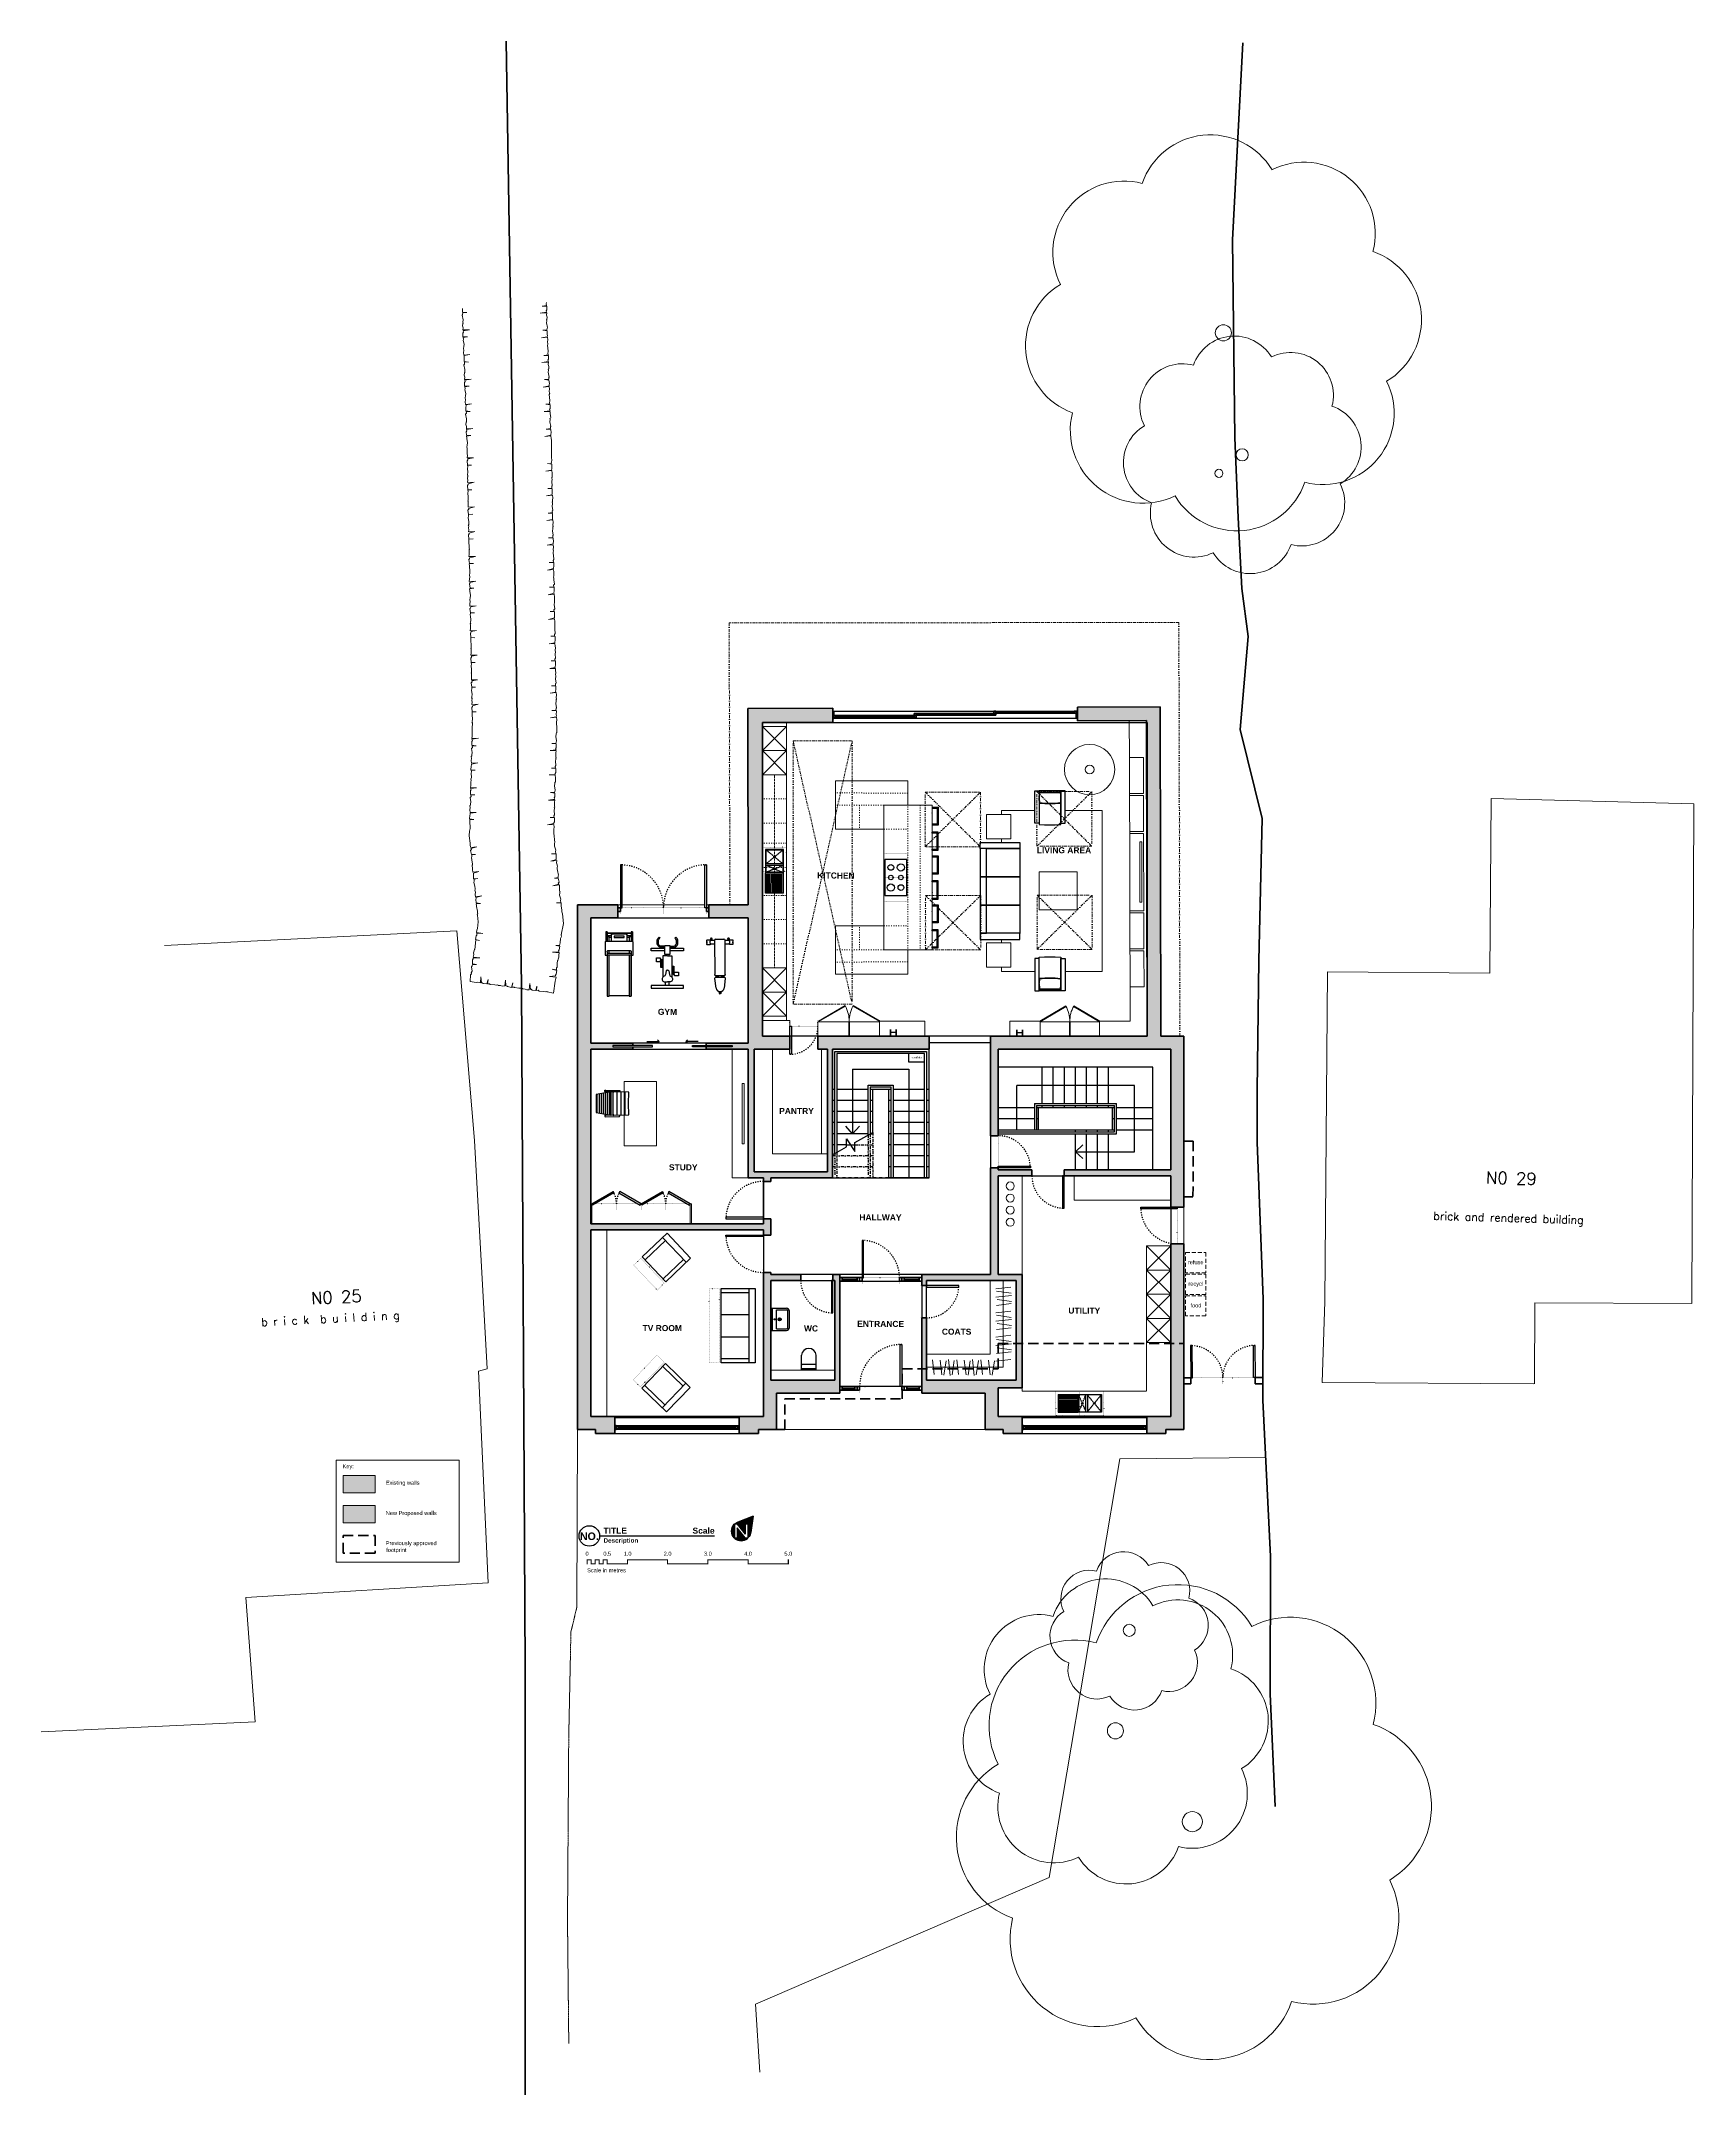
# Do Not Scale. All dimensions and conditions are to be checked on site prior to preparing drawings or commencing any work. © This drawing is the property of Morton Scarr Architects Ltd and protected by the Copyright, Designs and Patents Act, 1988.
# Model space of a CAD drawing. Extents: x -28322 to 12753, y -19674 to 31372.
import ezdxf
from ezdxf.enums import TextEntityAlignment as Align

# ---------------------------------------------------------------- set-up
doc = ezdxf.new("R2010")
doc.units = 0
for name, pattern in [('2270pga00$0$ACAD_ISO03W100', [30, 12, -18]), ('2270pga00$0$ACAD_ISO07W100', [3, 0, -3]), ('2270pga00$0$CENTRE', [2, 1.25, -0.25, 0.25, -0.25]), ('2270pga00$0$DASHDOTX2', [50.8, 25.4, -12.7, 0, -12.7]), ('2270pga00$0$DASHED', [0.75, 0.5, -0.25]), ('2270pga00$0$HIDDEN', [0.375, 0.25, -0.125])]:
    doc.linetypes.add(name, pattern=pattern)
doc.layers.get('0').update_dxf_attribs({"linetype": 'CONTINUOUS'})
doc.layers.get('Defpoints').update_dxf_attribs({"linetype": 'CONTINUOUS', "lineweight": 25})
for name, color, linetype, lineweight in [('2270pga00$0$A010g - Gen Graphics', 1, 'CONTINUOUS', 18), ('2270pga00$0$A010t - Gen Text', 1, 'CONTINUOUS', 18), ('2270pga00$0$A036g - Detail Layer', 6, 'CONTINUOUS', 70), ('2270pga00$0$A037g - Detail Layer', 8, 'CONTINUOUS', 13), ('2270pga00$0$A210g - Ext Walls', 3, 'CONTINUOUS', 50), ('2270pga00$0$A240g - Stairs', 1, 'CONTINUOUS', 25), ('2270pga00$0$A310g - Ext Windows', 2, 'CONTINUOUS', 35), ('2270pga00$0$A315g - Ext Doors', 7, 'CONTINUOUS', 25), ('2270pga00$0$A325g - Int Doors', 1, 'CONTINUOUS', 25), ('2270pga00$0$A470g - Roof Finishes', 1, 'CONTINUOUS', 18), ('2270pga00$0$A700g - Furniture', 1, 'CONTINUOUS', 18), ('2270pga00$0$A730g - Kitc Fittings', 1, 'CONTINUOUS', 18), ('2270pga00$0$A740g - San Fittings', 1, 'CONTINUOUS', 18), ('2270pga00$0$A760g - Storage Fittings', 1, 'CONTINUOUS', 18), ('2270pga00$0$A786g - Works of Art - sculpture-murals', 1, 'CONTINUOUS', 18), ('2270pga00$0$A903g - Contouring - levelling cut & fill', 8, 'CONTINUOUS', 13), ('2270pga00$0$A904g - Landscaping - hard-soft-water', 8, 'CONTINUOUS', 13), ('Walls', 3, 'CONTINUOUS', 50)]:
    doc.layers.add(name, color=color, linetype=linetype, lineweight=lineweight)
for name, color, linetype in [('Room - Cloak Room', 2, 'CONTINUOUS'), ('Room - Entrance Porch', 2, 'CONTINUOUS'), ('Room - Gym', 2, 'CONTINUOUS'), ('Room - Hallway', 2, 'CONTINUOUS'), ('Room - Kitchen', 2, 'CONTINUOUS'), ('Room - Study', 2, 'CONTINUOUS'), ('Room - TV Room', 2, 'CONTINUOUS'), ('Room - Utility', 2, 'CONTINUOUS'), ('Room - WC', 2, 'CONTINUOUS'), ('Steels', 1, 'CONTINUOUS'), ('TR - UFH - Manifolds', 4, 'CONTINUOUS')]:
    doc.layers.add(name, color=color, linetype=linetype)
doc.styles.add('2270pga00$0$00-Arial Bold_MS-2019', font='arialbd.ttf', dxfattribs={"height": 1})
doc.styles.add('2270pga00$0$00-Arial_MS-2019', font='arial.ttf', dxfattribs={"height": 1})
doc.styles.add('2270pga00$0$2019_MS 50-Notes', font='arial.ttf', dxfattribs={"height": 100})
doc.styles.add('2270pga00$0$2019_MS 50-Room Name', font='arialbd.ttf', dxfattribs={"height": 200})
doc.styles.add('2270pga00$0$50-Notes_MS-2019', font='arial.ttf', dxfattribs={"height": 100})
doc.styles.add('2270pga00$0$DFLT', font='simplex.shx')
doc.styles.add('CDMS 00-Arial', font='arial.ttf', dxfattribs={"height": 1})

msp = doc.modelspace()

# ---------------------------------------------------------------- hatches: boundary and pattern name
h = msp.add_hatch(color=256)
h.dxf.hatch_style = 1
h.paths.add_polyline_path([(-10827, -5492), (-10755, -5492, 0.414214), (-11094, -5492), (-11022, -5492), (-10827, -5740)])
h.paths.add_polyline_path([(-11022, -5583), (-11022, -5831), (-11094, -5831, 0.414214), (-10755, -5831), (-10827, -5831)])
h.paths.add_polyline_path([(-10717, -5541, 0.065543), (-10755, -5492), (-10755, -5831, 0.339454)])
h.paths.add_polyline_path([(-11094, -5492, 0.198912), (-11165, -5661, 0.198912), (-11094, -5831)])
h = msp.add_hatch(color=256)
h.dxf.hatch_style = 1
h.paths.add_polyline_path([(-10623, -5288), (-11011, -5437, -0.57735), (-10688, -5699)])
at = {"layer": '2270pga00$0$A010g - Gen Graphics'}
h = msp.add_hatch(color=254, dxfattribs=at)
h.dxf.hatch_style = 1
h.paths.add_polyline_path([(-514, 14826), (-2569, 14818), (-2569, 14479), (-852, 14486), (-833, 6641), (-4728, 6641), (-4728, 6316), (-4538, 6316), (-494, 6316), (-494, 6641)])
h = msp.add_hatch(color=254, dxfattribs=at)
h.dxf.hatch_style = 1
h.paths.add_polyline_path([(-10394, 14435), (-8649, 14441), (-8650, 14795), (-10761, 14787), (-10747, 9904), (-10748, 9579), (-10748, 6466), (-10748, 6316), (-10598, 6316), (-10598, 6316), (-9713, 6316), (-9713, 6641), (-10398, 6641), (-10398, 7137), (-10398, 7137), (-10398, 7137), (-10397, 7737), (-10398, 7737), (-10397, 7737), (-10397, 8337), (-10397, 8337), (-10397, 8337), (-10396, 10137), (-10396, 10137), (-10396, 10737), (-10396, 11337), (-10395, 13137), (-10395, 13137), (-10395, 13137), (-10394, 13737), (-10395, 13737), (-10394, 13737), (-10394, 14337), (-10394, 14337), (-10394, 14337)])
h.paths.add_polyline_path([(-6255, 6641), (-9015, 6641), (-9015, 6316), (-8775, 6316), (-8655, 6316), (-6255, 6316)])
h = msp.add_hatch(color=252, dxfattribs=at)
h.dxf.hatch_style = 1
h.paths.add_polyline_path([(-13985, 9904), (-14988, 9904), (-14988, -3136), (-14540, -3136), (-14540, -3236), (-14063, -3236), (-14063, -2811), (-14663, -2811), (-14663, 1823), (-10373, 1823), (-10373, 1698), (-10183, 1698), (-10183, 2098), (-10373, 2098), (-10373, 1973), (-14663, 1973), (-14663, 6316), (-13617, 6316), (-13617, 6371), (-14110, 6371), (-14110, 6411), (-13617, 6411), (-13617, 6466), (-14663, 6466), (-14663, 9579), (-13985, 9579)])
h.paths.add_polyline_path([(-10747, 9904), (-11725, 9904), (-11725, 9579), (-10748, 9579)], flags=17)
h.paths.add_polyline_path([(-10748, 6466), (-11793, 6466), (-11793, 6411), (-11151, 6411), (-11151, 6371), (-11793, 6371), (-11793, 6316), (-10748, 6316)], flags=17)
h.paths.add_polyline_path([(-4538, 6316), (-4728, 6316), (-4728, 4166), (-4538, 4166)])
h.paths.add_polyline_path([(77, 6641), (-494, 6641), (-494, 6316), (-248, 6316), (-248, 3316), (-2898, 3316), (-2898, 3166), (-248, 3166), (-248, 2388), (-86, 2388), (77, 2388)])
h.paths.add_polyline_path([(-3698, 3316), (-4538, 3316), (-4538, 3366), (-4728, 3366), (-4728, 716), (-6438, 716), (-6438, 441), (-6318, 441), (-6318, 566), (-4088, 566), (-4088, -701), (-3938, -701), (-3938, 716), (-4538, 716), (-4538, 3166), (-3698, 3166)])
h.paths.add_polyline_path([(-3938, -701), (-4088, -701), (-4088, -1001), (-3938, -1001)])
h.paths.add_polyline_path([(-3938, -1001), (-4088, -1001), (-4088, -1911), (-6318, -1911), (-6318, -1624), (-6438, -1624), (-6438, -2236), (-4863, -2236), (-4863, -3136), (-4415, -3136), (-4415, -3236), (-3937, -3236), (-3937, -2811), (-4538, -2811), (-4538, -2101), (-3938, -2101)])
h.paths.add_polyline_path([(-6318, -1274), (-6438, -1274), (-6438, -1624), (-6318, -1624)], flags=17)
h.paths.add_polyline_path([(-6318, -359), (-6438, -359), (-6438, -1274), (-6318, -1274)])
h = msp.add_hatch(color=252, dxfattribs=at)
h.dxf.hatch_style = 1
h.paths.add_polyline_path([(-8655, 6316), (-8775, 6316), (-8775, 3266), (-10598, 3266), (-10598, 6316), (-10748, 6316), (-10748, 3116), (-10373, 3116), (-10373, 3028), (-10183, 3028), (-10183, 3116), (-8655, 3116)])
h.paths.add_polyline_path([(77, 1478), (-248, 1478), (-248, -2811), (-847, -2811), (-847, -3236), (-370, -3236), (-370, -3136), (77, -3136)])
h = msp.add_hatch(color=252, dxfattribs=at)
h.dxf.hatch_style = 1
h.paths.add_polyline_path([(-8473, 716), (-8643, 716), (-8643, 566), (-8593, 566), (-8593, -1911), (-10183, -1911), (-10183, 566), (-9443, 566), (-9443, 716), (-10183, 716), (-10183, 768), (-10373, 768), (-10373, -2152), (-10373, -2811), (-10973, -2811), (-10973, -3236), (-10495, -3236), (-10495, -3136), (-10048, -3136), (-10048, -2236), (-8473, -2236)])
h = msp.add_hatch(color=254, dxfattribs=at)
h.dxf.hatch_style = 1
h.paths.add_polyline_path([(-20813, -4275), (-20023, -4275), (-20023, -4707), (-20813, -4707)])
h = msp.add_hatch(color=252, dxfattribs=at)
h.dxf.hatch_style = 1
h.paths.add_polyline_path([(-20813, -5025), (-20023, -5025), (-20023, -5457), (-20813, -5457)])

# ---------------------------------------------------------------- linework, layer by layer
at = {"color": 8, "linetype": '2270pga00$0$ACAD_ISO07W100', "ltscale": 4}
for p, q in [((-6180, 11884), (-6180, 12334)), ((-6180, 11712), (-6180, 11262)), ((-6180, 10669), (-6180, 11119)), ((-6180, 10497), (-6180, 10047)), ((-6180, 9456), (-6180, 9906)), ((-6180, 9284), (-6180, 8834))]:
    msp.add_line(p, q, dxfattribs=at)
at = {"color": 8}
for p, q in [((-6180, 12334), (-6180, 12309)), ((-6180, 11909), (-6180, 11884)), ((-6180, 11687), (-6180, 11712)), ((-6180, 11262), (-6180, 11287)), ((-6180, 11119), (-6180, 11094)), ((-6180, 10694), (-6180, 10669)), ((-6180, 10472), (-6180, 10497)), ((-6180, 10047), (-6180, 10072)), ((-6180, 9906), (-6180, 9881)), ((-6180, 9481), (-6180, 9456)), ((-6180, 9259), (-6180, 9284)), ((-6180, 8834), (-6180, 8859)), ((-10143, -673), (-10143, -123)), ((-9060, -1626), (-9425, -1626)), ((-13983, -3061), (-11053, -3061)), ((-3857, -3061), (-927, -3061)), ((-13983, -3111), (-11053, -3111)), ((-3857, -3111), (-927, -3111))]:
    msp.add_line(p, q, dxfattribs=at)
at = {"color": 8, "linetype": '2270pga00$0$DASHED', "ltscale": 10}
for p, q in [((-10126, 11123), (-10306, 11267)), ((-10065, 11123), (-9886, 11267)), ((-10306, 10927), (-10126, 11071)), ((-10133, 10812), (-10306, 10887)), ((-10133, 10782), (-10306, 10707)), ((-10065, 11071), (-9886, 10927)), ((-10059, 10812), (-9886, 10887)), ((-10059, 10782), (-9886, 10707)), ((-2462, -2449), (-2538, -2276)), ((-2462, -2524), (-2538, -2696)), ((-2433, -2449), (-2358, -2276)), ((-2433, -2524), (-2358, -2696)), ((-2174, -2456), (-2318, -2276)), ((-2318, -2696), (-2174, -2517)), ((-2122, -2456), (-1978, -2276)), ((-2122, -2517), (-1978, -2696))]:
    msp.add_line(p, q, dxfattribs=at)
for p, q in [((-10316, 10197), (-10316, 10697)), ((-9876, 10197), (-9876, 10697)), ((-9876, 10197), (-10316, 10197)), ((-12767, 1740), (-13382, 1153)), ((-12806, 1564), (-13313, 1081)), ((-12875, 1636), (-12289, 1021)), ((-12180, 1124), (-12767, 1740)), ((-13382, 1153), (-12795, 538)), ((-12864, 610), (-12358, 1093)), ((-12795, 538), (-12180, 1124)), ((-11423, 371), (-10573, 371)), ((-11423, -1479), (-11423, 371)), ((-11423, 271), (-10723, 271)), ((-10723, -1479), (-10723, 371)), ((-10573, 371), (-10573, -1479)), ((-11423, -279), (-10723, -279)), ((-10183, -673), (-10183, -123)), ((-10183, -123), (-9798, -123)), ((-10043, -633), (-10043, -163)), ((-10043, -163), (-9798, -163)), ((-9763, -598), (-9763, -198)), ((-9723, -598), (-9723, -198)), ((-11423, -829), (-10723, -829)), ((-10183, -673), (-9798, -673)), ((-10043, -633), (-9798, -633)), ((-13391, -2110), (-12801, -1498)), ((-12801, -1498), (-12189, -2088)), ((-10723, -1379), (-11423, -1379)), ((-10573, -1479), (-11423, -1479)), ((-9425, -1661), (-9425, -1286)), ((-9060, -1661), (-9060, -1286)), ((-12817, -2524), (-13321, -2038)), ((-12887, -2596), (-12297, -1984)), ((-12871, -1570), (-12366, -2056)), ((-9060, -1661), (-9425, -1661)), ((-12778, -2700), (-13391, -2110)), ((-12189, -2088), (-12778, -2700)), ((-3048, -2266), (-3048, -2706)), ((-3048, -2266), (-2548, -2266)), ((-3048, -2706), (-2548, -2706)), ((-11022, -5492), (-11094, -5492)), ((-11094, -5492), (-11094, -5831)), ((-11022, -5492), (-10827, -5740)), ((-11022, -5583), (-11022, -5831)), ((-10827, -5831), (-11022, -5583)), ((-10623, -5288), (-11011, -5437)), ((-10755, -5492), (-10827, -5492)), ((-10827, -5492), (-10827, -5740)), ((-10755, -5492), (-10755, -5831)), ((-10623, -5288), (-10688, -5699)), ((-11094, -5831), (-11022, -5831)), ((-10827, -5831), (-10755, -5831))]:
    msp.add_line(p, q)
at = {"color": 8, "ltscale": 10}
for p, q in [((-10285, 10221), (-10284, 10667)), ((-10251, 10221), (-10250, 10667)), ((-10217, 10221), (-10216, 10667)), ((-10183, 10221), (-10182, 10667)), ((-10149, 10221), (-10148, 10667)), ((-10149, 10221), (-10148, 10667)), ((-10115, 10221), (-10114, 10667)), ((-10081, 10221), (-10080, 10667)), ((-10047, 10221), (-10046, 10667)), ((-10013, 10221), (-10012, 10667)), ((-9978, 10221), (-9978, 10667)), ((-9944, 10221), (-9944, 10667)), ((-9910, 10221), (-9910, 10667)), ((-3023, -2300), (-2577, -2300)), ((-3023, -2335), (-2577, -2335)), ((-3023, -2369), (-2577, -2369)), ((-3023, -2403), (-2577, -2403)), ((-3023, -2437), (-2577, -2437)), ((-3023, -2471), (-2577, -2471)), ((-3023, -2505), (-2577, -2505)), ((-3023, -2539), (-2577, -2539)), ((-3023, -2539), (-2577, -2539)), ((-3023, -2573), (-2577, -2573)), ((-3023, -2607), (-2577, -2607)), ((-3023, -2641), (-2577, -2641)), ((-3023, -2675), (-2577, -2675))]:
    msp.add_line(p, q, dxfattribs=at)
at = {"linetype": 'Continuous'}
for p, q in [((-14287, 9234), (-14287, 8994)), ((-14287, 9234), (-14257, 9234)), ((-14257, 9234), (-14287, 9234)), ((-14287, 9234), (-14287, 8994)), ((-14257, 9234), (-14257, 8996)), ((-14257, 9199), (-14257, 9234)), ((-14257, 9199), (-13657, 9199)), ((-13657, 9199), (-14257, 9199)), ((-13657, 9234), (-13657, 8996)), ((-13657, 9234), (-13627, 9234)), ((-13627, 9234), (-13657, 9234)), ((-13657, 9234), (-13657, 9199)), ((-13627, 9234), (-13627, 8994)), ((-13627, 8994), (-13627, 9234)), ((-14306, 8976), (-14307, 8971)), ((-14305, 8976), (-14307, 8971)), ((-14307, 8971), (-14307, 8966)), ((-14307, 8971), (-14307, 8966)), ((-14307, 8966), (-14307, 8650)), ((-14307, 8966), (-14307, 8650)), ((-14303, 8981), (-14306, 8976)), ((-14303, 8981), (-14305, 8976)), ((-14300, 8985), (-14303, 8981)), ((-14300, 8985), (-14303, 8981)), ((-14297, 8989), (-14300, 8985)), ((-14296, 8989), (-14300, 8985)), ((-14292, 8992), (-14297, 8989)), ((-14292, 8992), (-14296, 8989)), ((-14288, 8994), (-14292, 8992)), ((-14287, 8994), (-14292, 8992)), ((-14283, 8995), (-14288, 8994)), ((-14277, 8996), (-14283, 8995)), ((-13637, 8996), (-14277, 8996)), ((-14257, 9140), (-14157, 9140)), ((-14257, 9114), (-14207, 9114)), ((-14257, 8744), (-14256, 8749)), ((-14257, 8739), (-14257, 8744)), ((-14257, 8739), (-14257, 7634)), ((-14257, 8700), (-13657, 8700)), ((-14256, 8749), (-14253, 8754)), ((-14253, 8754), (-14250, 8758)), ((-14250, 8758), (-14247, 8762)), ((-14247, 8762), (-14242, 8765)), ((-14242, 8765), (-14238, 8767)), ((-14238, 8767), (-14233, 8768)), ((-14233, 8768), (-14227, 8769)), ((-14227, 8769), (-13687, 8769)), ((-14207, 8996), (-14207, 9114)), ((-14207, 9099), (-14157, 9099)), ((-14207, 8700), (-14207, 8769)), ((-14156, 9170), (-14157, 9165)), ((-14157, 9165), (-14157, 9161)), ((-14157, 9161), (-14157, 9026)), ((-14156, 9155), (-14157, 9150)), ((-14157, 9150), (-14157, 9146)), ((-14157, 9026), (-14157, 9022)), ((-14157, 9022), (-14156, 9018)), ((-14153, 9174), (-14156, 9170)), ((-14153, 9159), (-14156, 9155)), ((-14156, 9018), (-14153, 9014)), ((-14150, 9177), (-14153, 9174)), ((-14150, 9162), (-14153, 9159)), ((-14153, 9014), (-14150, 9010)), ((-14147, 9180), (-14150, 9177)), ((-14147, 9166), (-14150, 9162)), ((-14150, 9010), (-14147, 9007)), ((-14142, 9183), (-14147, 9180)), ((-14142, 9168), (-14147, 9166)), ((-14147, 9007), (-14142, 9004)), ((-14138, 9185), (-14142, 9183)), ((-14138, 9170), (-14142, 9168)), ((-14142, 9004), (-14138, 9002)), ((-14133, 9186), (-14138, 9185)), ((-14133, 9171), (-14138, 9170)), ((-14138, 9002), (-14133, 9001)), ((-14127, 9186), (-14133, 9186)), ((-14127, 9172), (-14133, 9171)), ((-14133, 9001), (-14127, 9001)), ((-13787, 9186), (-14127, 9186)), ((-13787, 9172), (-14127, 9172)), ((-14127, 9001), (-13787, 9001)), ((-13830, 9128), (-14084, 9128)), ((-14084, 9128), (-14084, 9094)), ((-13830, 9127), (-14084, 9127)), ((-14084, 9094), (-13830, 9094)), ((-13830, 9094), (-13830, 9128)), ((-13782, 9186), (-13787, 9186)), ((-13782, 9171), (-13787, 9172)), ((-13787, 9001), (-13782, 9001)), ((-13777, 9185), (-13782, 9186)), ((-13777, 9170), (-13782, 9171)), ((-13782, 9001), (-13777, 9002)), ((-13772, 9183), (-13777, 9185)), ((-13772, 9168), (-13777, 9170)), ((-13777, 9002), (-13772, 9004)), ((-13768, 9180), (-13772, 9183)), ((-13768, 9166), (-13772, 9168)), ((-13772, 9004), (-13768, 9007)), ((-13764, 9177), (-13768, 9180)), ((-13764, 9162), (-13768, 9166)), ((-13768, 9007), (-13764, 9010)), ((-13761, 9174), (-13764, 9177)), ((-13761, 9159), (-13764, 9162)), ((-13764, 9010), (-13761, 9014)), ((-13759, 9170), (-13761, 9174)), ((-13759, 9155), (-13761, 9159)), ((-13761, 9014), (-13759, 9018)), ((-13758, 9165), (-13759, 9170)), ((-13758, 9150), (-13759, 9155)), ((-13759, 9018), (-13758, 9022)), ((-13757, 9161), (-13758, 9165)), ((-13757, 9146), (-13758, 9150)), ((-13758, 9022), (-13757, 9026)), ((-13757, 9026), (-13757, 9161)), ((-13757, 9140), (-13657, 9140)), ((-13757, 9099), (-13707, 9099)), ((-13707, 9114), (-13657, 9114)), ((-13707, 9114), (-13707, 8996)), ((-13707, 8769), (-13707, 8700)), ((-13687, 8769), (-13682, 8768)), ((-13682, 8768), (-13677, 8767)), ((-13677, 8767), (-13672, 8765)), ((-13672, 8765), (-13668, 8762)), ((-13668, 8762), (-13664, 8758)), ((-13664, 8758), (-13661, 8754)), ((-13661, 8754), (-13659, 8749)), ((-13659, 8749), (-13658, 8744)), ((-13658, 8744), (-13657, 8739)), ((-13657, 8739), (-13657, 7634)), ((-13632, 8995), (-13637, 8996)), ((-13627, 8994), (-13632, 8995)), ((-13622, 8992), (-13627, 8994)), ((-13622, 8992), (-13627, 8994)), ((-13618, 8989), (-13622, 8992)), ((-13618, 8989), (-13622, 8992)), ((-13614, 8985), (-13618, 8989)), ((-13614, 8985), (-13618, 8989)), ((-13611, 8981), (-13614, 8985)), ((-13611, 8981), (-13614, 8985)), ((-13609, 8976), (-13611, 8981)), ((-13609, 8976), (-13611, 8981)), ((-13608, 8971), (-13609, 8976)), ((-13608, 8971), (-13609, 8976)), ((-13607, 8966), (-13608, 8971)), ((-13607, 8966), (-13608, 8971)), ((-13607, 8650), (-13607, 8966)), ((-13607, 8650), (-13607, 8966)), ((-11778, 9010), (-11778, 9028)), ((-11778, 9008), (-11778, 9009)), ((-11778, 9004), (-11778, 9007)), ((-11778, 9002), (-11778, 9003)), ((-11778, 8998), (-11778, 9001)), ((-11778, 8997), (-11778, 8996)), ((-11778, 8992), (-11778, 8995)), ((-11778, 8991), (-11778, 8990)), ((-11778, 8986), (-11778, 8989)), ((-11778, 8985), (-11778, 8984)), ((-11778, 8980), (-11778, 8983)), ((-11778, 8979), (-11778, 8978)), ((-11778, 8974), (-11778, 8977)), ((-11778, 8973), (-11778, 8972)), ((-11778, 8968), (-11778, 8971)), ((-11778, 8962), (-11778, 8965)), ((-11778, 8956), (-11778, 8959)), ((-11778, 8950), (-11778, 8953)), ((-11778, 8944), (-11778, 8947)), ((-11778, 8938), (-11778, 8941)), ((-11777, 8917), (-11778, 8935)), ((-11777, 8967), (-11777, 8966)), ((-11777, 8961), (-11777, 8960)), ((-11777, 8955), (-11777, 8954)), ((-11777, 8949), (-11777, 8948)), ((-11777, 8942), (-11777, 8943)), ((-11777, 8936), (-11777, 8937)), ((-11774, 9033), (-11694, 9033)), ((-11694, 8912), (-11774, 8912)), ((-11693, 9032), (-11693, 9031)), ((-11693, 9031), (-11693, 9025)), ((-11693, 9025), (-11693, 8998)), ((-11693, 9023), (-11684, 9023)), ((-11693, 8948), (-11693, 8998)), ((-11693, 8948), (-11693, 8921)), ((-11584, 8923), (-11693, 8923)), ((-11693, 8920), (-11693, 8915)), ((-11693, 8915), (-11693, 8914)), ((-11684, 9066), (-11681, 9066)), ((-11684, 9066), (-11684, 9058)), ((-11684, 9058), (-11684, 9021)), ((-11684, 9021), (-11684, 9019)), ((-11681, 9019), (-11684, 9019)), ((-11681, 9066), (-11681, 9058)), ((-11681, 9063), (-11678, 9063)), ((-11681, 9048), (-11681, 9063)), ((-11681, 9058), (-11681, 9021)), ((-11678, 9048), (-11681, 9048)), ((-11681, 9023), (-11655, 9023)), ((-11681, 9019), (-11681, 9021)), ((-11678, 9082), (-11678, 9030)), ((-11676, 9084), (-11661, 9084)), ((-11661, 9028), (-11676, 9028)), ((-11659, 9082), (-11659, 9030)), ((-11659, 9063), (-11656, 9064)), ((-11656, 9049), (-11659, 9048)), ((-11656, 9064), (-11656, 9049)), ((-11656, 9049), (-11656, 9049)), ((-11655, 9066), (-11652, 9066)), ((-11655, 9066), (-11655, 9058)), ((-11655, 9058), (-11655, 9021)), ((-11655, 9021), (-11655, 9019)), ((-11652, 9019), (-11655, 9019)), ((-11652, 9066), (-11652, 9058)), ((-11652, 9058), (-11652, 9021)), ((-11652, 9023), (-11584, 9023)), ((-11652, 9019), (-11652, 9021)), ((-11584, 9022), (-11584, 9023)), ((-11584, 9022), (-11580, 8193)), ((-11555, 9053), (-11355, 9054)), ((-11324, 9025), (-11256, 9025)), ((-11320, 8194), (-11324, 9024)), ((-11324, 9024), (-11324, 9024)), ((-11215, 8925), (-11324, 8925)), ((-11256, 9068), (-11253, 9068)), ((-11256, 9068), (-11256, 9060)), ((-11256, 9060), (-11256, 9023)), ((-11256, 9023), (-11256, 9021)), ((-11253, 9021), (-11256, 9021)), ((-11253, 9068), (-11253, 9060)), ((-11253, 9066), (-11250, 9066)), ((-11253, 9051), (-11253, 9066)), ((-11253, 9060), (-11253, 9023)), ((-11250, 9051), (-11253, 9051)), ((-11253, 9025), (-11227, 9025)), ((-11253, 9021), (-11253, 9023)), ((-11250, 9032), (-11250, 9084)), ((-11248, 9086), (-11233, 9086)), ((-11233, 9030), (-11248, 9030)), ((-11231, 9084), (-11231, 9032)), ((-11231, 9066), (-11228, 9066)), ((-11228, 9051), (-11231, 9051)), ((-11228, 9066), (-11228, 9051)), ((-11227, 9068), (-11224, 9068)), ((-11227, 9068), (-11227, 9060)), ((-11227, 9060), (-11227, 9023)), ((-11227, 9023), (-11227, 9021)), ((-11224, 9021), (-11227, 9021)), ((-11224, 9068), (-11224, 9060)), ((-11224, 9060), (-11224, 9023)), ((-11224, 9025), (-11215, 9025)), ((-11224, 9021), (-11224, 9023)), ((-11215, 9028), (-11215, 9034)), ((-11215, 9034), (-11215, 9034)), ((-11215, 9000), (-11215, 9027)), ((-11215, 9000), (-11215, 8950)), ((-11215, 8923), (-11215, 8950)), ((-11215, 8917), (-11215, 8923)), ((-11215, 8916), (-11215, 8917)), ((-11214, 9036), (-11134, 9036)), ((-11133, 8916), (-11214, 8915)), ((-11131, 9012), (-11131, 9011)), ((-11131, 9006), (-11131, 9005)), ((-11131, 8999), (-11131, 9000)), ((-11131, 8993), (-11131, 8994)), ((-11130, 9031), (-11130, 9013)), ((-11130, 9010), (-11130, 9007)), ((-11130, 9004), (-11130, 9001)), ((-11130, 8998), (-11130, 8995)), ((-11130, 8992), (-11130, 8989)), ((-11130, 8987), (-11130, 8988)), ((-11130, 8986), (-11130, 8983)), ((-11130, 8981), (-11130, 8982)), ((-11130, 8980), (-11130, 8977)), ((-11130, 8975), (-11130, 8976)), ((-11130, 8974), (-11130, 8971)), ((-11130, 8969), (-11130, 8970)), ((-11130, 8968), (-11130, 8965)), ((-11130, 8963), (-11130, 8964)), ((-11130, 8962), (-11130, 8959)), ((-11130, 8957), (-11130, 8958)), ((-11130, 8956), (-11130, 8953)), ((-11130, 8951), (-11130, 8952)), ((-11130, 8950), (-11130, 8947)), ((-11130, 8946), (-11130, 8945)), ((-11130, 8944), (-11130, 8941)), ((-11130, 8940), (-11130, 8939)), ((-11130, 8938), (-11130, 8921)), ((-14307, 8650), (-14257, 8650)), ((-14307, 8650), (-14257, 8650)), ((-14257, 8660), (-13657, 8660)), ((-14257, 8650), (-14257, 7634)), ((-14207, 7634), (-14207, 8660)), ((-13707, 8660), (-13707, 7634)), ((-13657, 8650), (-13607, 8650)), ((-13657, 7634), (-13657, 8650)), ((-13657, 8650), (-13607, 8650)), ((-11580, 8193), (-11580, 8169)), ((-11320, 8170), (-11320, 8194)), ((-11579, 8075), (-11579, 8076)), ((-11546, 7833), (-11579, 8071)), ((-11350, 8140), (-11550, 8139)), ((-11549, 8105), (-11349, 8107)), ((-11547, 8111), (-11545, 8111)), ((-11547, 8111), (-11547, 8105)), ((-11545, 8117), (-11544, 8117)), ((-11545, 8117), (-11545, 8105)), ((-11544, 8117), (-11542, 8117)), ((-11544, 8105), (-11544, 8117)), ((-11542, 8139), (-11542, 8114)), ((-11522, 8139), (-11522, 8114)), ((-11522, 8117), (-11520, 8117)), ((-11520, 8117), (-11520, 8117)), ((-11520, 8106), (-11520, 8117)), ((-11520, 8117), (-11520, 8106)), ((-11520, 8108), (-11515, 8108)), ((-11515, 8115), (-11509, 8115)), ((-11515, 8115), (-11515, 8106)), ((-11509, 8106), (-11509, 8115)), ((-11509, 8108), (-11508, 8108)), ((-11508, 8136), (-11508, 8139)), ((-11508, 8139), (-11508, 8136)), ((-11506, 8136), (-11508, 8136)), ((-11508, 8136), (-11508, 8136)), ((-11508, 8108), (-11508, 8107)), ((-11508, 8108), (-11508, 8106)), ((-11508, 8106), (-11508, 8107)), ((-11507, 8139), (-11506, 8136)), ((-11505, 8136), (-11506, 8136)), ((-11505, 8139), (-11505, 8106)), ((-11501, 8140), (-11501, 8106)), ((-11500, 8136), (-11501, 8136)), ((-11500, 8134), (-11500, 8140)), ((-11477, 8134), (-11500, 8134)), ((-11499, 8106), (-11499, 8134)), ((-11477, 8134), (-11477, 8140)), ((-11421, 8136), (-11477, 8136)), ((-11463, 7747), (-11463, 7747)), ((-11463, 7712), (-11463, 7747)), ((-11463, 7704), (-11463, 7712)), ((-11432, 7747), (-11432, 7713)), ((-11432, 7712), (-11432, 7704)), ((-11421, 8140), (-11421, 8134)), ((-11398, 8134), (-11421, 8134)), ((-11399, 8134), (-11399, 8107)), ((-11398, 8140), (-11398, 8134)), ((-11397, 8136), (-11398, 8136)), ((-11397, 8107), (-11397, 8140)), ((-11393, 8107), (-11393, 8140)), ((-11392, 8137), (-11393, 8137)), ((-11392, 8136), (-11392, 8140)), ((-11391, 8136), (-11392, 8136)), ((-11391, 8140), (-11391, 8136)), ((-11390, 8137), (-11391, 8136)), ((-11391, 8108), (-11390, 8109)), ((-11391, 8108), (-11391, 8107)), ((-11390, 8137), (-11390, 8140)), ((-11390, 8109), (-11389, 8109)), ((-11390, 8107), (-11390, 8109)), ((-11389, 8116), (-11383, 8116)), ((-11389, 8116), (-11389, 8107)), ((-11383, 8107), (-11383, 8116)), ((-11383, 8109), (-11379, 8109)), ((-11379, 8118), (-11377, 8118)), ((-11379, 8118), (-11379, 8118)), ((-11378, 8107), (-11379, 8118)), ((-11379, 8118), (-11379, 8107)), ((-11377, 8140), (-11377, 8115)), ((-11357, 8140), (-11357, 8115)), ((-11357, 8118), (-11355, 8118)), ((-11355, 8118), (-11354, 8118)), ((-11355, 8118), (-11354, 8107)), ((-11354, 8107), (-11354, 8118)), ((-11354, 8112), (-11352, 8112)), ((-11352, 8112), (-11352, 8107)), ((-11319, 8073), (-11348, 7834)), ((-11319, 8078), (-11319, 8077)), ((-14257, 7634), (-14207, 7634)), ((-14257, 7634), (-14207, 7634)), ((-14207, 7649), (-13707, 7649)), ((-14207, 7634), (-14207, 7649)), ((-14207, 7649), (-13707, 7649)), ((-13707, 7649), (-13707, 7634)), ((-13707, 7634), (-13657, 7634)), ((-13707, 7634), (-13657, 7634))]:
    msp.add_line(p, q, dxfattribs=at)
at = {"ltscale": 300}
for p, q in [((-13157, 8826), (-12821, 8826)), ((-13157, 8762), (-13157, 8826)), ((-12821, 8762), (-13157, 8762)), ((-13013, 9034), (-12997, 9066)), ((-13013, 8938), (-13013, 9034)), ((-12997, 8890), (-13013, 8938)), ((-12997, 9066), (-12965, 9098)), ((-12965, 8858), (-12997, 8890)), ((-12981, 9026), (-12971, 9047)), ((-12981, 8943), (-12981, 9026)), ((-12969, 8907), (-12981, 8943)), ((-12971, 9047), (-12943, 9075)), ((-12946, 8884), (-12969, 8907)), ((-12965, 9098), (-12943, 9075)), ((-12933, 8842), (-12965, 8858)), ((-12926, 8874), (-12946, 8884)), ((-12821, 8842), (-12933, 8842)), ((-12821, 8874), (-12926, 8874)), ((-12821, 8890), (-12757, 8890)), ((-12821, 8666), (-12821, 8890)), ((-12757, 8890), (-12693, 8890)), ((-12693, 8890), (-12693, 8666)), ((-12693, 8874), (-12589, 8874)), ((-12693, 8842), (-12581, 8842)), ((-12693, 8826), (-12357, 8826)), ((-12357, 8762), (-12693, 8762)), ((-12589, 8874), (-12568, 8884)), ((-12581, 8842), (-12549, 8858)), ((-12549, 9098), (-12572, 9075)), ((-12544, 9047), (-12572, 9075)), ((-12568, 8884), (-12545, 8907)), ((-12517, 9066), (-12549, 9098)), ((-12549, 8858), (-12517, 8890)), ((-12545, 8907), (-12533, 8943)), ((-12533, 9026), (-12544, 9047)), ((-12533, 8943), (-12533, 9026)), ((-12501, 9034), (-12517, 9066)), ((-12517, 8890), (-12501, 8938)), ((-12501, 8938), (-12501, 9034)), ((-12357, 8826), (-12357, 8762)), ((-13029, 8586), (-12933, 8586)), ((-13029, 8490), (-13029, 8586)), ((-12933, 8490), (-13029, 8490)), ((-12933, 8586), (-12933, 8554)), ((-12933, 8554), (-12901, 8554)), ((-12933, 8522), (-12933, 8490)), ((-12917, 8522), (-12933, 8522)), ((-12917, 8346), (-12917, 8522)), ((-12869, 8346), (-12917, 8346)), ((-12901, 8554), (-12901, 8378)), ((-12901, 8378), (-12869, 8378)), ((-12869, 8634), (-12869, 8106)), ((-12757, 8634), (-12869, 8634)), ((-12693, 8666), (-12821, 8666)), ((-12805, 8170), (-12821, 8138)), ((-12789, 8266), (-12805, 8170)), ((-12789, 8666), (-12789, 8634)), ((-12773, 8282), (-12789, 8266)), ((-12757, 8282), (-12773, 8282)), ((-12757, 8634), (-12645, 8634)), ((-12757, 8282), (-12741, 8282)), ((-12741, 8282), (-12725, 8266)), ((-12725, 8666), (-12725, 8634)), ((-12725, 8266), (-12709, 8170)), ((-12709, 8170), (-12693, 8138)), ((-12645, 8634), (-12645, 8106)), ((-12645, 8378), (-12597, 8378)), ((-12613, 8346), (-12645, 8346)), ((-12613, 8170), (-12613, 8346)), ((-12581, 8170), (-12613, 8170)), ((-12597, 8378), (-12597, 8202)), ((-12597, 8202), (-12581, 8202)), ((-12581, 8234), (-12485, 8234)), ((-12581, 8202), (-12581, 8234)), ((-12581, 8138), (-12581, 8170)), ((-12485, 8234), (-12485, 8138)), ((-12357, 7898), (-13157, 7898)), ((-13157, 7898), (-13157, 7834)), ((-13157, 7834), (-12357, 7834)), ((-12869, 8106), (-12885, 8074)), ((-12885, 8074), (-12885, 8042)), ((-12885, 8042), (-12869, 8010)), ((-12853, 8122), (-12869, 8106)), ((-12869, 8010), (-12837, 7994)), ((-12821, 8138), (-12853, 8122)), ((-12837, 7994), (-12757, 7994)), ((-12805, 7898), (-12805, 7994)), ((-12677, 7994), (-12757, 7994)), ((-12725, 7994), (-12725, 7898)), ((-12693, 8138), (-12661, 8122)), ((-12645, 8010), (-12677, 7994)), ((-12661, 8122), (-12645, 8106)), ((-12645, 8106), (-12629, 8074)), ((-12629, 8042), (-12645, 8010)), ((-12629, 8074), (-12629, 8042)), ((-12485, 8138), (-12581, 8138)), ((-12357, 7834), (-12357, 7898))]:
    msp.add_line(p, q, dxfattribs=at)
at = {"ltscale": 10}
msp.add_line((-9080, -1523), (-9405, -1523), dxfattribs=at)
at = {"color": 1}
for p, q in [((-14063, -2836), (-10973, -2836)), ((-3937, -2836), (-847, -2836)), ((-14063, -3236), (-10973, -3236)), ((-13983, -3076), (-11053, -3076)), ((-13983, -3096), (-11053, -3096)), ((-3937, -3236), (-847, -3236)), ((-3857, -3076), (-927, -3076)), ((-3857, -3096), (-927, -3096))]:
    msp.add_line(p, q, dxfattribs=at)
at = {"color": 9}
for p, q in [((-14033, -3036), (-11003, -3036)), ((-3907, -3036), (-877, -3036)), ((-11003, -3136), (-14033, -3136)), ((-877, -3136), (-3907, -3136))]:
    msp.add_line(p, q, dxfattribs=at)
at = {"color": 0}
msp.add_line((-14442, -5781), (-11585, -5781), dxfattribs=at)
for points in [[(-6180, 12334), (-6030, 12334), (-6030, 11884), (-6180, 11884)], [(-3630, 11934), (-3630, 12387), (-3630, 12613), (-3630, 12726), (-3630, 12733), (-3630, 12736), (-3630, 12738), (-3630, 12738), (-3630, 12738), (-3630, 12738), (-3629, 12739), (-3628, 12739), (-3628, 12740), (-3624, 12740), (-3616, 12740), (-3601, 12741), (-3539, 12740), (-3524, 12740), (-3520, 12740), (-3519, 12739), (-3519, 12735), (-3519, 12723), (-3519, 12675), (-3519, 12577), (-3519, 12571), (-3519, 12568), (-3519, 12567), (-3519, 12565), (-3519, 12562), (-3519, 12557), (-3519, 12552), (-3519, 12549), (-3519, 12548), (-3519, 12547), (-3519, 12541), (-3519, 12531), (-3519, 12509), (-3519, 12163), (-3519, 11991), (-3519, 11947), (-3519, 11937), (-3519, 11934), (-3519, 11933), (-3520, 11933), (-3524, 11933), (-3539, 11933), (-3601, 11933), (-3616, 11933), (-3624, 11933), (-3628, 11933), (-3628, 11933), (-3629, 11933), (-3629, 11934), (-3630, 11934)], [(-3519, 12568), (-3514, 12662), (-3513, 12685), (-3513, 12691), (-3513, 12693), (-3513, 12693), (-3512, 12693), (-3509, 12693), (-3496, 12693), (-3447, 12694), (-3250, 12696), (-3054, 12695), (-3004, 12695), (-2992, 12695), (-2989, 12694), (-2988, 12694), (-2988, 12694), (-2988, 12692), (-2987, 12686), (-2985, 12663), (-2982, 12615), (-2981, 12567), (-2981, 12696), (-2981, 12729), (-2981, 12737), (-2981, 12739), (-2981, 12739), (-2982, 12740), (-2985, 12740), (-2997, 12740), (-3048, 12740), (-3250, 12740), (-3452, 12740), (-3502, 12740), (-3515, 12740), (-3518, 12740), (-3519, 12739), (-3519, 12739), (-3519, 12737), (-3519, 12729), (-3519, 12697), (-3519, 12568)], [(-3519, 12557), (-3513, 12433), (-3447, 12428), (-3381, 12425), (-3315, 12423), (-3250, 12422), (-3184, 12423), (-3118, 12426), (-3052, 12429), (-2986, 12434), (-2982, 12491), (-2981, 12547), (-2981, 12567), (-2983, 12631), (-2988, 12694), (-3250, 12696), (-3513, 12693), (-3519, 12568), (-3519, 12557)], [(-2870, 11934), (-2870, 12387), (-2870, 12613), (-2870, 12726), (-2870, 12733), (-2870, 12736), (-2870, 12738), (-2870, 12738), (-2870, 12738), (-2870, 12738), (-2871, 12739), (-2871, 12739), (-2872, 12740), (-2875, 12740), (-2883, 12740), (-2899, 12741), (-2960, 12740), (-2975, 12740), (-2979, 12740), (-2981, 12739), (-2981, 12735), (-2981, 12723), (-2981, 12675), (-2981, 12577), (-2981, 12571), (-2981, 12568), (-2981, 12567), (-2981, 12565), (-2981, 12562), (-2981, 12557), (-2981, 12552), (-2981, 12549), (-2981, 12548), (-2981, 12547), (-2981, 12541), (-2981, 12531), (-2981, 12509), (-2981, 12163), (-2981, 11991), (-2981, 11947), (-2981, 11937), (-2981, 11934), (-2980, 11933), (-2979, 11933), (-2975, 11933), (-2960, 11933), (-2899, 11933), (-2883, 11933), (-2875, 11933), (-2872, 11933), (-2871, 11933), (-2871, 11933), (-2870, 11934), (-2870, 11934)], [(-10316, 11277), (-10316, 10697), (-9876, 10697), (-9876, 11277), (-10316, 11277)], [(-6180, 11262), (-6030, 11262), (-6030, 11712), (-6180, 11712)], [(-4001, 11456), (-4001, 11306), (-4981, 11306), (-4981, 11456), (-4001, 11456)], [(-4981, 11306), (-4981, 10602), (-4831, 10602), (-4831, 11306), (-4981, 11306)], [(-6180, 11119), (-6030, 11119), (-6030, 10669), (-6180, 10669)], [(-6180, 10047), (-6030, 10047), (-6030, 10497), (-6180, 10497)], [(-4981, 10602), (-4981, 9899), (-4831, 9899), (-4831, 10602), (-4981, 10602)], [(-6180, 9906), (-6030, 9906), (-6030, 9456), (-6180, 9456)], [(-4981, 9899), (-4981, 9196), (-4831, 9196), (-4831, 9899), (-4981, 9899)], [(-6180, 8834), (-6030, 8834), (-6030, 9284), (-6180, 9284)], [(-4001, 9046), (-4001, 9196), (-4981, 9196), (-4981, 9046), (-4001, 9046)], [(-3630, 8569), (-3630, 8117), (-3630, 7891), (-3630, 7778), (-3630, 7771), (-3630, 7767), (-3630, 7765), (-3630, 7765), (-3630, 7765), (-3630, 7765), (-3629, 7764), (-3628, 7764), (-3628, 7764), (-3624, 7764), (-3616, 7763), (-3601, 7763), (-3539, 7763), (-3524, 7764), (-3520, 7764), (-3519, 7765), (-3519, 7768), (-3519, 7780), (-3519, 7829), (-3519, 7926), (-3519, 7932), (-3519, 7935), (-3519, 7937), (-3519, 7938), (-3519, 7941), (-3519, 7946), (-3519, 7952), (-3519, 7954), (-3519, 7956), (-3519, 7957), (-3519, 7962), (-3519, 7973), (-3519, 7994), (-3519, 8340), (-3519, 8513), (-3519, 8556), (-3519, 8567), (-3519, 8569), (-3519, 8570), (-3520, 8570), (-3524, 8570), (-3539, 8570), (-3601, 8570), (-3616, 8570), (-3624, 8570), (-3628, 8570), (-3628, 8570), (-3629, 8570), (-3629, 8570), (-3630, 8569)], [(-2870, 8569), (-2870, 8117), (-2870, 7891), (-2870, 7778), (-2870, 7771), (-2870, 7767), (-2870, 7765), (-2870, 7765), (-2870, 7765), (-2870, 7765), (-2871, 7764), (-2871, 7764), (-2872, 7764), (-2875, 7764), (-2883, 7763), (-2899, 7763), (-2960, 7763), (-2975, 7764), (-2979, 7764), (-2981, 7765), (-2981, 7768), (-2981, 7780), (-2981, 7829), (-2981, 7926), (-2981, 7932), (-2981, 7935), (-2981, 7937), (-2981, 7938), (-2981, 7941), (-2981, 7946), (-2981, 7952), (-2981, 7954), (-2981, 7956), (-2981, 7957), (-2981, 7962), (-2981, 7973), (-2981, 7994), (-2981, 8340), (-2981, 8513), (-2981, 8556), (-2981, 8567), (-2981, 8569), (-2980, 8570), (-2979, 8570), (-2975, 8570), (-2960, 8570), (-2899, 8570), (-2883, 8570), (-2875, 8570), (-2872, 8570), (-2871, 8570), (-2871, 8570), (-2870, 8570), (-2870, 8569)], [(-3519, 7946), (-3513, 8071), (-3447, 8075), (-3381, 8079), (-3315, 8080), (-3250, 8081), (-3184, 8080), (-3118, 8078), (-3052, 8074), (-2986, 8069), (-2982, 8013), (-2981, 7956), (-2981, 7937), (-2983, 7873), (-2988, 7809), (-3250, 7808), (-3513, 7810), (-3519, 7935), (-3519, 7946)], [(-3519, 7935), (-3514, 7841), (-3513, 7818), (-3513, 7812), (-3513, 7811), (-3513, 7810), (-3512, 7810), (-3509, 7810), (-3496, 7810), (-3447, 7809), (-3250, 7808), (-3054, 7808), (-3004, 7809), (-2992, 7809), (-2989, 7809), (-2988, 7809), (-2988, 7809), (-2988, 7811), (-2987, 7817), (-2985, 7841), (-2982, 7889), (-2981, 7937), (-2981, 7807), (-2981, 7775), (-2981, 7767), (-2981, 7765), (-2981, 7764), (-2982, 7764), (-2985, 7764), (-2997, 7764), (-3048, 7764), (-3250, 7764), (-3452, 7764), (-3502, 7764), (-3515, 7764), (-3518, 7764), (-3519, 7764), (-3519, 7765), (-3519, 7767), (-3519, 7775), (-3519, 7807), (-3519, 7935)], [(-14528, 5193), (-14528, 4743), (-14163, 4680), (-14163, 5255), (-14528, 5193)], [(-13718, 4685), (-13723, 4968), (-13723, 4968), (-13718, 5250), (-14163, 5255), (-14163, 4680), (-13718, 4685)], [(-1968, -2706), (-2548, -2706), (-2548, -2266), (-1968, -2266), (-1968, -2706)], [(-14063, -3036), (-14063, -3136), (-14033, -3136), (-14033, -3036), (-14063, -3036)], [(-14033, -3061), (-14033, -3111), (-13983, -3111), (-13983, -3061), (-14033, -3061)], [(-11053, -3061), (-11053, -3111), (-11003, -3111), (-11003, -3061), (-11053, -3061)], [(-10973, -3036), (-10973, -3136), (-11003, -3136), (-11003, -3036), (-10973, -3036)], [(-3937, -3036), (-3937, -3136), (-3907, -3136), (-3907, -3036), (-3937, -3036)], [(-3907, -3061), (-3907, -3111), (-3857, -3111), (-3857, -3061), (-3907, -3061)], [(-927, -3061), (-927, -3111), (-877, -3111), (-877, -3061), (-927, -3061)], [(-847, -3036), (-847, -3136), (-877, -3136), (-877, -3036), (-847, -3036)]]:
    msp.add_lwpolyline(points)
at = {"color": 8}
for points in [[(-6180, 12309), (-6055, 12309), (-6055, 11909), (-6180, 11909)], [(-3519, 12557), (-3519, 11919), (-3518, 11909), (-3516, 11899), (-3383, 11892), (-3250, 11890), (-3117, 11892), (-2984, 11899), (-2981, 11909), (-2981, 11919), (-2981, 12547), (-2982, 12491), (-2986, 12434), (-3052, 12429), (-3118, 12426), (-3184, 12423), (-3250, 12422), (-3315, 12423), (-3381, 12425), (-3447, 12428), (-3513, 12433), (-3519, 12557)], [(-10306, 11267), (-9886, 11267), (-9886, 10927), (-10306, 10927), (-10306, 11267)], [(-6180, 11287), (-6055, 11287), (-6055, 11687), (-6180, 11687)], [(-10306, 10887), (-9886, 10887), (-9886, 10707), (-10306, 10707), (-10306, 10887), (-9886, 10887)], [(-6180, 11094), (-6055, 11094), (-6055, 10694), (-6180, 10694)], [(-6180, 10072), (-6055, 10072), (-6055, 10472), (-6180, 10472)], [(-6180, 9881), (-6055, 9881), (-6055, 9481), (-6180, 9481)], [(-6180, 8859), (-6055, 8859), (-6055, 9259), (-6180, 9259)], [(-3519, 7946), (-3519, 8584), (-3518, 8594), (-3516, 8604), (-3383, 8611), (-3250, 8614), (-3117, 8611), (-2984, 8604), (-2981, 8594), (-2981, 8584), (-2981, 7956), (-2982, 8013), (-2986, 8069), (-3052, 8074), (-3118, 8078), (-3184, 8080), (-3250, 8081), (-3315, 8080), (-3381, 8079), (-3447, 8075), (-3513, 8071), (-3519, 7946)], [(-14507, 5197), (-14507, 4739)], [(-14457, 5205), (-14457, 4730)], [(-14407, 5214), (-14407, 4722)], [(-14357, 5222), (-14357, 4713)], [(-14289, 5257), (-14306, 5259), (-14306, 5259), (-14306, 5259), (-14307, 5260), (-14308, 5260), (-14309, 5261), (-14309, 5261), (-14310, 5262), (-14310, 5262), (-14312, 5272), (-14312, 5283), (-14310, 5293), (-14310, 5293), (-14309, 5294), (-14309, 5294), (-14308, 5295), (-14307, 5295), (-14306, 5296), (-14306, 5296), (-14289, 5298), (-13947, 5288), (-13947, 5288), (-13947, 5288), (-13946, 5288), (-13945, 5288), (-13944, 5287), (-13943, 5287), (-13943, 5286), (-13942, 5285), (-13942, 5285), (-13942, 5285), (-13941, 5283), (-13940, 5280), (-13940, 5280), (-13940, 5277), (-13940, 5275), (-13940, 5275), (-13941, 5272), (-13942, 5270), (-13942, 5270), (-13942, 5270), (-13943, 5269), (-13943, 5268), (-13944, 5268), (-13945, 5267), (-13946, 5267), (-13947, 5267), (-13947, 5267), (-14289, 5257)], [(-14307, 5231), (-14307, 4705)], [(-14302, 5232), (-14292, 5233), (-14291, 5257), (-14303, 5259), (-14302, 5232)], [(-14257, 5239), (-14257, 4696)], [(-14207, 5248), (-14207, 4687)], [(-14117, 5255), (-14117, 4681)], [(-14107, 5262), (-14106, 5254), (-14091, 5254), (-14091, 5263), (-14107, 5262)], [(-14017, 5253), (-14017, 4682)], [(-13917, 5252), (-13917, 4683)], [(-13817, 5251), (-13817, 4684)], [(-14289, 4678), (-14306, 4676), (-14306, 4676), (-14306, 4676), (-14307, 4676), (-14308, 4675), (-14309, 4675), (-14309, 4674), (-14310, 4673), (-14310, 4673), (-14312, 4663), (-14312, 4653), (-14310, 4642), (-14310, 4642), (-14309, 4642), (-14309, 4641), (-14308, 4640), (-14307, 4640), (-14306, 4640), (-14306, 4640), (-14289, 4637), (-13947, 4647), (-13947, 4647), (-13947, 4647), (-13946, 4647), (-13945, 4648), (-13944, 4648), (-13943, 4648), (-13943, 4649), (-13942, 4650), (-13942, 4650), (-13942, 4650), (-13941, 4652), (-13940, 4655), (-13940, 4655), (-13940, 4658), (-13940, 4660), (-13940, 4660), (-13941, 4663), (-13942, 4666), (-13942, 4666), (-13942, 4666), (-13943, 4666), (-13943, 4667), (-13944, 4668), (-13945, 4668), (-13946, 4668), (-13947, 4668), (-13947, 4668), (-14289, 4678)], [(-14291, 4678), (-14292, 4702), (-14302, 4704), (-14303, 4676), (-14291, 4678)], [(-14091, 4681), (-14106, 4681), (-14107, 4673), (-14091, 4672), (-14091, 4681)], [(-2358, -2696), (-2358, -2276), (-2538, -2276), (-2538, -2696), (-2358, -2696), (-2358, -2276)], [(-1978, -2696), (-1978, -2276), (-2318, -2276), (-2318, -2696), (-1978, -2696)]]:
    msp.add_lwpolyline(points, dxfattribs=at)
for points in [[(-4831, 11306), (-4001, 11306), (-4001, 10602), (-4831, 10602)], [(-6805, 11034), (-7355, 11034), (-7355, 10134), (-6805, 10134)], [(-4831, 10602), (-4001, 10602), (-4001, 9899), (-4831, 9899)], [(-4831, 9899), (-4001, 9899), (-4001, 9196), (-4831, 9196)]]:
    msp.add_lwpolyline(points, close=True)
at = {"linetype": 'Continuous'}
for points in [[(-11579, 8071), (-11579, 8074), (-11579, 8075)], [(-11540, 8105), (-11540, 8106), (-11541, 8108), (-11542, 8111), (-11542, 8112), (-11542, 8114), (-11542, 8114)], [(-11522, 8114), (-11523, 8111), (-11523, 8109), (-11524, 8107), (-11525, 8106)], [(-11463, 7712), (-11463, 7711), (-11462, 7710), (-11462, 7708), (-11461, 7707), (-11460, 7705), (-11459, 7704), (-11458, 7703), (-11457, 7702), (-11455, 7701), (-11454, 7700), (-11452, 7700), (-11451, 7699), (-11449, 7699), (-11447, 7699)], [(-11452, 7699), (-11451, 7699), (-11449, 7699), (-11447, 7699), (-11445, 7699), (-11444, 7699), (-11442, 7699), (-11440, 7700), (-11439, 7701), (-11437, 7702), (-11436, 7703), (-11435, 7704), (-11434, 7705), (-11433, 7706), (-11432, 7708), (-11432, 7709), (-11432, 7711), (-11432, 7712)], [(-11432, 7705), (-11432, 7704), (-11432, 7702), (-11432, 7700), (-11433, 7698), (-11434, 7697), (-11435, 7695), (-11437, 7694), (-11439, 7692), (-11441, 7691), (-11443, 7691), (-11445, 7690), (-11447, 7690), (-11449, 7690), (-11452, 7691), (-11452, 7691)], [(-11447, 7699), (-11445, 7699), (-11443, 7699), (-11442, 7700), (-11440, 7700), (-11439, 7701), (-11437, 7702), (-11436, 7703), (-11435, 7704), (-11434, 7706), (-11433, 7707), (-11432, 7708), (-11432, 7710), (-11432, 7711), (-11432, 7713)], [(-11357, 8115), (-11357, 8112), (-11358, 8110), (-11358, 8108), (-11359, 8107)], [(-11319, 8077), (-11319, 8076), (-11319, 8073)]]:
    msp.add_lwpolyline(points, dxfattribs=at)
at = {"color": 8, "linetype": '2270pga00$0$ACAD_ISO07W100', "ltscale": 6}
for points in [[(-13418, 1119), (-13599, 946), (-13013, 331), (-12832, 503), (-13418, 1119)], [(-11473, -1479), (-11723, -1479), (-11723, 371), (-11473, 371), (-11473, -1479)], [(-13427, -2076), (-13607, -1902), (-13017, -1290), (-12837, -1463), (-13427, -2076)]]:
    msp.add_lwpolyline(points, dxfattribs=at)
at = {"color": 0, "const_width": 25, "flags": 128}
msp.add_lwpolyline([(-14752, -6487), (-14752, -6375), (-14652, -6375), (-14652, -6475), (-14552, -6475), (-14552, -6375), (-14452, -6375), (-14452, -6475), (-14352, -6475), (-14352, -6375), (-14252, -6375), (-14252, -6475), (-13752, -6475), (-13752, -6375), (-12752, -6375), (-12752, -6475), (-11752, -6475), (-11752, -6375), (-10752, -6375), (-10752, -6475), (-9752, -6475), (-9752, -6362)], dxfattribs=at)
for centre, radius in [((-10096, 11097), 20), ((-10096, 10797), 20), ((-9968, -398), 23), ((-2448, -2486), 20), ((-2148, -2486), 20), ((-10925, -5661), 240)]:
    msp.add_circle(centre, radius)
at = {"color": 8}
for centre, radius in [((-7205, 10834), 71.5), ((-6955, 10834), 89.4), ((-7205, 10333), 89.4), ((-7205, 10584), 56.3), ((-6955, 10333), 71.5), ((-6955, 10584), 56.3), ((-10093, -398), 15), ((-9968, -398), 38)]:
    msp.add_circle(centre, radius, dxfattribs=at)
at = {"color": 0}
msp.add_circle((-14697, -5781), 255, dxfattribs=at)
at = {"linetype": 'Continuous'}
for centre, radius, start, end in [((-11771, 9028), 7.54, 152.9825, 181.7078), ((-11781, 9008), 3.29, 21.7624, 26.9153), ((-11781, 9008), 3.11, 333.5573, 339.0154), ((-11781, 9002), 3.29, 21.7624, 26.9153), ((-11781, 9002), 3.1, 333.5519, 339.0207), ((-11781, 8996), 3.24, 21.7177, 26.96), ((-11781, 8996), 3.11, 333.5531, 339.0183), ((-11781, 8990), 3.18, 21.674, 27.0049), ((-11781, 8990), 3.11, 333.5546, 339.018), ((-11781, 8984), 3.24, 21.7189, 26.96), ((-11781, 8984), 3.11, 333.5558, 339.0156), ((-11781, 8978), 3.24, 21.7177, 26.96), ((-11781, 8978), 3.11, 333.5531, 339.0183), ((-11781, 8972), 3.18, 21.674, 27.0049), ((-11781, 8972), 3.11, 333.5546, 339.018), ((-11781, 8966), 3.24, 21.7189, 26.96), ((-11780, 8966), 3.11, 333.5558, 339.0156), ((-11781, 8960), 3.24, 21.7177, 26.96), ((-11780, 8960), 3.11, 333.5546, 339.018), ((-11781, 8954), 3.24, 21.7189, 26.96), ((-11780, 8954), 3.11, 333.5558, 339.0156), ((-11781, 8948), 3.24, 21.7177, 26.96), ((-11780, 8948), 3.11, 333.5531, 339.0183), ((-11780, 8942), 3.24, 21.7177, 26.96), ((-11780, 8942), 3.11, 333.5546, 339.018), ((-11780, 8936), 3.24, 21.7189, 26.96), ((-11780, 8936), 3.11, 333.5539, 339.0182), ((-11775, 9030), 3.1, 87.9634, 146.7855), ((-11769, 8917), 8.38, 180.3794, 206.1815), ((-11774, 8915), 2.97, 212.4402, 274.061), ((-11694, 9032), 1, 0.3126, 90.3126), ((-11694, 8921), 1, 270.3126, 0.3126), ((-11694, 8913), 1, 270.3126, 0.3126), ((-11676, 9082), 2, 90.3126, 180.3126), ((-11676, 9030), 2, 180.3126, 270.3126), ((-11661, 9082), 2, 0.3126, 90.3126), ((-11661, 9030), 2, 270.3126, 0.3126), ((-11554, 9023), 30, 90.3126, 180.3079), ((-11554, 9022), 30, 90.3126, 180.3085), ((-11354, 9024), 30, 0.3167, 90.3126), ((-11354, 9023), 30, 0.3172, 90.3126), ((-11248, 9084), 2, 90.3126, 180.3126), ((-11248, 9032), 2, 180.3126, 270.3126), ((-11233, 9084), 2, 0.3126, 90.3126), ((-11233, 9032), 2, 270.3126, 0.3126), ((-11214, 9035), 1, 90.3126, 180.3126), ((-11214, 9027), 1, 90.3126, 180.3126), ((-11214, 8923), 1, 180.3126, 270.3126), ((-11214, 8916), 1, 180.3126, 270.3126), ((-11134, 9033), 2.97, 32.4399, 94.0616), ((-11133, 8919), 3.1, 267.9636, 326.7855), ((-11139, 9031), 8.38, 0.3795, 26.1814), ((-11128, 9012), 3.11, 153.5573, 159.0154), ((-11137, 8920), 7.54, 332.9826, 1.7078), ((-11127, 9012), 3.29, 201.7624, 206.9153), ((-11128, 9006), 3.11, 153.5573, 159.0154), ((-11128, 9006), 3.18, 201.6728, 207.0049), ((-11128, 9000), 3.11, 153.5546, 159.018), ((-11127, 9000), 3.18, 201.674, 207.0049), ((-11128, 8994), 3.11, 153.5531, 159.0183), ((-11127, 8994), 3.24, 201.7177, 206.96), ((-11127, 8988), 3.11, 153.5558, 159.0156), ((-11127, 8988), 3.24, 201.7189, 206.96), ((-11127, 8982), 3.11, 153.5546, 159.018), ((-11127, 8982), 3.18, 201.674, 207.0049), ((-11127, 8976), 3.11, 153.5531, 159.0183), ((-11127, 8976), 3.24, 201.7177, 206.96), ((-11127, 8970), 3.11, 153.5558, 159.0156), ((-11127, 8970), 3.24, 201.7189, 206.96), ((-11127, 8964), 3.11, 153.5546, 159.018), ((-11127, 8964), 3.24, 201.7177, 206.96), ((-11127, 8958), 3.11, 153.5558, 159.0156), ((-11127, 8958), 3.24, 201.7189, 206.96), ((-11127, 8952), 3.11, 153.5546, 159.018), ((-11127, 8952), 3.18, 201.674, 207.0049), ((-11127, 8946), 3.11, 153.5546, 159.018), ((-11127, 8946), 3.24, 201.7177, 206.96), ((-11127, 8940), 3.11, 153.5558, 159.0156), ((-11127, 8940), 3.21, 201.6959, 206.9825), ((-11447, 7847), 100, 187.7695, 353.1737), ((-11447, 7846), 100, 187.7695, 353.1737), ((-11449, 7713), 13.8, 182.0049, 255.1634), ((-11449, 7704), 13.9, 182.6146, 255.1717), ((-11345, 8119), 32.3, 188.2854, 202.9924)]:
    msp.add_arc(centre, radius, start, end, dxfattribs=at)
for centre, radius, start, end in [((-9798, -198), 75, 0, 90), ((-9798, -198), 35, 0, 90), ((-9798, -598), 75, 270, 0), ((-9798, -598), 35, 270, 0), ((-9243, -1305), 183, 5.7659, 174.2341), ((-10925, -5661), 240, 150, 30)]:
    msp.add_arc(centre, radius, start, end)
at = {"ltscale": 10}
for centre, start, end in [((-9405, -1503), 180, 270), ((-9080, -1503), 270, 0)]:
    msp.add_arc(centre, 20, start, end, dxfattribs=at)
at = {"linetype": 'Continuous', "extrusion": (0, 0, -1)}
for centre, major_axis, ratio, start_param, end_param in [((-11778, 9009), (0.005, -1), 0.36397, 3.89488, 4.712389), ((-11778, 9008), (0.005, -1), 0.36397, 4.712389, 5.529898), ((-11778, 9003), (0.005, -1), 0.36397, 3.89488, 4.712389), ((-11778, 9002), (0.005, -1), 0.36397, -1.570796, -0.753287), ((-11778, 8997), (0.005, -1), 0.36397, 3.89488, 4.712389), ((-11778, 8996), (0.005, -1), 0.36397, -1.570796, -0.753287), ((-11778, 8991), (0.005, -1), 0.36397, 3.89488, 4.712389), ((-11778, 8990), (0.005, -1), 0.36397, 4.712389, 5.529898), ((-11778, 8985), (0.005, -1), 0.36397, 3.89488, 4.712389), ((-11778, 8984), (0.005, -1), 0.36397, 4.712389, 5.529898), ((-11778, 8979), (0.005, -1), 0.36397, 3.89488, 4.712389), ((-11778, 8978), (0.005, -1), 0.36397, -1.570796, -0.753287), ((-11778, 8973), (0.005, -1), 0.36397, 3.89488, 4.712389), ((-11778, 8972), (0.005, -1), 0.36397, -1.570796, -0.753287), ((-11778, 8967), (0.005, -1), 0.36397, 3.89488, 4.712389), ((-11778, 8966), (0.005, -1), 0.36397, 4.712389, 5.529898), ((-11778, 8961), (0.005, -1), 0.36397, 3.89488, 4.712389), ((-11778, 8960), (0.005, -1), 0.36397, 4.712389, 5.529898), ((-11778, 8955), (0.005, -1), 0.36397, 3.89488, 4.712389), ((-11778, 8954), (0.005, -1), 0.36397, -1.570796, -0.753287), ((-11778, 8949), (0.005, -1), 0.36397, 3.89488, 4.712389), ((-11778, 8948), (0.005, -1), 0.36397, -1.570796, -0.753287), ((-11778, 8943), (0.005, -1), 0.36397, 3.89488, 4.712389), ((-11778, 8942), (0.005, -1), 0.36397, 4.712389, 5.529898), ((-11778, 8937), (0.005, -1), 0.36397, 3.89488, 4.712389), ((-11778, 8936), (0.005, -1), 0.36397, -1.570796, -0.753287), ((-11130, 9012), (0.005, -1), 0.36397, 1.570796, 2.388305), ((-11130, 9011), (0.005, -1), 0.36397, 0.753287, 1.570796), ((-11130, 9006), (0.005, -1), 0.36397, 1.570796, 2.388305), ((-11130, 9005), (0.005, -1), 0.36397, 0.753287, 1.570796), ((-11130, 9000), (0.005, -1), 0.36397, 1.570796, 2.388305), ((-11130, 8999), (0.005, -1), 0.36397, 0.753287, 1.570796), ((-11130, 8994), (0.005, -1), 0.36397, 1.570796, 2.388305), ((-11130, 8993), (0.005, -1), 0.36397, 0.753287, 1.570796), ((-11130, 8988), (0.005, -1), 0.36397, 1.570796, 2.388305), ((-11130, 8987), (0.005, -1), 0.36397, 0.753287, 1.570796), ((-11130, 8982), (0.005, -1), 0.36397, 1.570796, 2.388305), ((-11130, 8981), (0.005, -1), 0.36397, 0.753287, 1.570796), ((-11130, 8976), (0.005, -1), 0.36397, 1.570796, 2.388305), ((-11130, 8975), (0.005, -1), 0.36397, 0.753287, 1.570796), ((-11130, 8970), (0.005, -1), 0.36397, 1.570796, 2.388305), ((-11130, 8969), (0.005, -1), 0.36397, 0.753287, 1.570796), ((-11130, 8964), (0.005, -1), 0.36397, 1.570796, 2.388305), ((-11130, 8963), (0.005, -1), 0.36397, 0.753287, 1.570796), ((-11130, 8958), (0.005, -1), 0.36397, 1.570796, 2.388305), ((-11130, 8957), (0.005, -1), 0.36397, 0.753287, 1.570796), ((-11130, 8952), (0.005, -1), 0.36397, 1.570796, 2.388305), ((-11130, 8951), (0.005, -1), 0.36397, 0.753287, 1.570796), ((-11130, 8946), (0.005, -1), 0.36397, 1.570796, 2.388305), ((-11130, 8945), (0.005, -1), 0.36397, 0.753287, 1.570796), ((-11130, 8940), (0.005, -1), 0.36397, 1.570796, 2.388305), ((-11130, 8939), (0.005, -1), 0.36397, 0.753287, 1.570796), ((-11550, 8169), (30, 0.2), 0.987049, 1.570796, 3.141593), ((-11350, 8170), (30, 0.2), 0.987049, 0, 1.570796), ((-11549, 8076), (30, 0.2), 0.988983, 3.012921, 4.710979), ((-11349, 8077), (30, 0.2), 0.988983, 4.710979, 6.409038)]:
    msp.add_ellipse(centre, major_axis=major_axis, ratio=ratio, start_param=start_param, end_param=end_param, dxfattribs=at)
for p in [(-4001, 10602), (-4001, 9899), (-4001, 9196)]:
    msp.add_point(p)
at = {"layer": '2270pga00$0$A010g - Gen Graphics', "linetype": '2270pga00$0$DASHED', "ltscale": 200}
for p, q in [((122, 1260), (622, 1260)), ((122, 760), (122, 1260)), ((622, 1260), (622, 760)), ((622, 760), (122, 760)), ((122, 723), (622, 723)), ((122, 223), (122, 723)), ((622, 723), (622, 223)), ((622, 223), (122, 223)), ((122, 187), (622, 187)), ((122, -313), (122, 187)), ((622, 187), (622, -313)), ((622, -313), (122, -313))]:
    msp.add_line(p, q, dxfattribs=at)
at = {"layer": '2270pga00$0$A010g - Gen Graphics'}
for p, q in [((-20986, -3900), (-17935, -3900)), ((-20986, -6431), (-20986, -3900)), ((-17935, -3900), (-17935, -6431)), ((-20813, -4275), (-20023, -4275)), ((-20813, -4707), (-20813, -4275)), ((-20023, -4275), (-20023, -4707)), ((-20023, -4707), (-20813, -4707)), ((-20813, -5025), (-20023, -5025)), ((-20813, -5457), (-20813, -5025)), ((-20023, -5025), (-20023, -5457)), ((-20023, -5457), (-20813, -5457)), ((-17935, -6431), (-20986, -6431))]:
    msp.add_line(p, q, dxfattribs=at)
at = {"layer": '2270pga00$0$A036g - Detail Layer', "color": 1, "true_color": 0xff0000}
for p, q in [((-16765, 31372), (-16383, 7928)), ((1543, 31327), (1286, 26432)), ((1286, 26432), (1344, 21507)), ((1344, 21507), (1425, 19532)), ((1425, 19532), (1519, 17764)), ((1519, 17764), (1672, 16572)), ((1672, 16572), (1476, 14262)), ((1476, 14262), (2021, 12047)), ((2021, 12047), (1940, 8519)), ((1940, 8519), (1903, 5302)), ((-16383, 7928), (-16296, -9056)), ((1903, 5302), (1898, 4008)), ((1898, 4008), (2048, 100)), ((2048, 100), (2038, -2406)), ((2038, -2406), (2232, -6296)), ((2232, -6296), (2223, -9707)), ((-16296, -9056), (-16296, -19674)), ((2223, -9707), (2349, -12503))]:
    msp.add_line(p, q, dxfattribs=at)
at = {"layer": '2270pga00$0$A037g - Detail Layer', "linetype": '2270pga00$0$DASHDOTX2', "ltscale": 3}
for p, q in [((-47, 16922), (-11223, 16910)), ((-11223, 16910), (-11203, 9904)), ((-21, 6641), (-47, 16922)), ((-9629, 13981), (-8168, 7439)), ((-9629, 7439), (-8168, 13981)), ((-9629, 13981), (-8168, 13981)), ((-9629, 7439), (-9629, 13981)), ((-8168, 13981), (-8168, 7439)), ((-6351, 12706), (-4981, 11346)), ((-6351, 11346), (-4975, 12706)), ((-6351, 12706), (-4975, 12706)), ((-6351, 11346), (-6351, 12706)), ((-4975, 12706), (-4975, 11346)), ((-3574, 12718), (-2210, 11359)), ((-3574, 11359), (-2210, 12718)), ((-3574, 12718), (-2210, 12718)), ((-3574, 11359), (-3574, 12718)), ((-2210, 12718), (-2210, 11359)), ((-4975, 11346), (-6351, 11346)), ((-2210, 11359), (-3574, 11359)), ((-6347, 10139), (-4971, 8783)), ((-6347, 8784), (-4971, 10139)), ((-6347, 10139), (-4971, 10139)), ((-6347, 8783), (-6347, 10139)), ((-4971, 10139), (-4971, 8783)), ((-3569, 10143), (-2205, 8796)), ((-3569, 8796), (-2205, 10143)), ((-3569, 10143), (-2205, 10143)), ((-3569, 8796), (-3569, 10143)), ((-2205, 10143), (-2205, 8796)), ((-4971, 8783), (-6347, 8783)), ((-2205, 8796), (-3569, 8796)), ((-8168, 7439), (-9629, 7439))]:
    msp.add_line(p, q, dxfattribs=at)
at = {"layer": '2270pga00$0$A210g - Ext Walls'}
for p, q in [((-248, 6316), (-4538, 6316)), ((-248, 3316), (-248, 6316)), ((-10183, 716), (-9443, 716)), ((-8643, 566), (-8593, 566))]:
    msp.add_line(p, q, dxfattribs=at)
at = {"layer": '2270pga00$0$A240g - Stairs'}
for p, q in [((-8595, 3724), (-8595, 6256)), ((-8595, 6256), (-6315, 6256)), ((-6365, 6206), (-8545, 6206)), ((-8545, 6206), (-8545, 3752)), ((-6365, 3116), (-6365, 6206)), ((-6315, 6256), (-6315, 3116)), ((-6255, 3116), (-6255, 6316)), ((-8155, 5816), (-8155, 4215)), ((-8155, 5816), (-6755, 5816)), ((-6755, 5816), (-6755, 3116)), ((-698, 5866), (-4538, 5866)), ((-3443, 4966), (-3443, 5866)), ((-3168, 4966), (-3168, 5866)), ((-2893, 4966), (-2893, 5866)), ((-2618, 4966), (-2618, 5866)), ((-2343, 4966), (-2343, 5866)), ((-2068, 4966), (-2068, 5866)), ((-1793, 4966), (-1793, 5866)), ((-1793, 4966), (-1793, 5866)), ((-698, 3316), (-698, 5866)), ((-8595, 5316), (-8655, 5316)), ((-7765, 5316), (-8545, 5316)), ((-7765, 4183), (-7765, 5426)), ((-7765, 5426), (-7145, 5426)), ((-7195, 5376), (-7715, 5376)), ((-7715, 5376), (-7715, 4210)), ((-7195, 5316), (-7715, 5316)), ((-7655, 5316), (-7715, 5316)), ((-7655, 4244), (-7655, 5316)), ((-7255, 3116), (-7255, 5316)), ((-7195, 3116), (-7195, 5376)), ((-7145, 5426), (-7145, 3116)), ((-6365, 5316), (-7145, 5316)), ((-6255, 5316), (-6315, 5316)), ((-1148, 5416), (-4076, 5416)), ((-4076, 4316), (-4076, 5416)), ((-1148, 3769), (-1148, 5416)), ((-8589, 5041), (-8655, 5041)), ((-8595, 4766), (-8655, 4766)), ((-7765, 5041), (-8545, 5041)), ((-7765, 4766), (-8545, 4766)), ((-7655, 5041), (-7715, 5041)), ((-7655, 4766), (-7715, 4766)), ((-7195, 5041), (-7255, 5041)), ((-7195, 4766), (-7255, 4766)), ((-6365, 5041), (-7145, 5041)), ((-6365, 4766), (-7145, 4766)), ((-6255, 5041), (-6315, 5041)), ((-6255, 4766), (-6315, 4766)), ((-4538, 4866), (-3638, 4866)), ((-3638, 4966), (-1598, 4966)), ((-3638, 4966), (-3638, 4316)), ((-3588, 4916), (-1648, 4916)), ((-3588, 4916), (-3588, 4316)), ((-3588, 4866), (-3538, 4866)), ((-3538, 4866), (-1648, 4866)), ((-3538, 4316), (-3538, 4866)), ((-3443, 4866), (-3443, 4916)), ((-3168, 4866), (-3168, 4916)), ((-2893, 4866), (-2893, 4916)), ((-2618, 4866), (-2618, 4916)), ((-2343, 4866), (-2343, 4916)), ((-2068, 4866), (-2068, 4916)), ((-1793, 4866), (-1793, 4916)), ((-1698, 4316), (-1698, 4866)), ((-1698, 4316), (-1698, 4866)), ((-1698, 4866), (-1648, 4866)), ((-1648, 4266), (-1648, 4916)), ((-1598, 4216), (-1598, 4966)), ((-1598, 4866), (-700, 4866)), ((-1598, 4866), (-698, 4866)), ((-8595, 4491), (-8655, 4491)), ((-8595, 4215), (-8655, 4215)), ((-7765, 4491), (-8545, 4491)), ((-7765, 4215), (-8545, 4215)), ((-8155, 4215), (-8324, 4401)), ((-8303, 3886), (-8303, 4091)), ((-8303, 4091), (-8096, 3772)), ((-8155, 4215), (-7987, 4401)), ((-8096, 3999), (-7655, 4244)), ((-7655, 4491), (-7715, 4491)), ((-7195, 4491), (-7255, 4491)), ((-7195, 4216), (-7255, 4216)), ((-6365, 4491), (-7145, 4491)), ((-6365, 4216), (-7145, 4216)), ((-6255, 4491), (-6315, 4491)), ((-6255, 4216), (-6315, 4216)), ((-4538, 4591), (-3638, 4591)), ((-4536, 4316), (-2523, 4316)), ((-4536, 4266), (-1648, 4266)), ((-4536, 4216), (-1598, 4216)), ((-3588, 4591), (-3538, 4591)), ((-2618, 4266), (-2618, 4316)), ((-2618, 4316), (-1698, 4316)), ((-2618, 3316), (-2618, 4216)), ((-2343, 4266), (-2343, 4316)), ((-2343, 3316), (-2343, 4216)), ((-2068, 4266), (-2068, 4316)), ((-2068, 3316), (-2068, 4216)), ((-1793, 4266), (-1793, 4316)), ((-1793, 3316), (-1793, 4216)), ((-1793, 3316), (-1793, 4216)), ((-1698, 4591), (-1648, 4591)), ((-1698, 4316), (-1648, 4316)), ((-1598, 4591), (-698, 4591)), ((-1598, 4316), (-698, 4316)), ((-8595, 3941), (-8655, 3941)), ((-8655, 3691), (-8303, 3886)), ((-8303, 3941), (-8545, 3941)), ((-8200, 3941), (-8096, 3941)), ((-8096, 3772), (-8096, 3999)), ((-7195, 3941), (-7255, 3941)), ((-7195, 3666), (-7255, 3666)), ((-6365, 3941), (-7145, 3941)), ((-6365, 3666), (-7145, 3666)), ((-6255, 3941), (-6315, 3941)), ((-6255, 3666), (-6315, 3666)), ((-2618, 3769), (-2432, 3937)), ((-2618, 3769), (-2432, 3601)), ((-2618, 3769), (-1148, 3769)), ((-6255, 3116), (-7265, 3116)), ((-7195, 3391), (-7255, 3391)), ((-6365, 3391), (-7145, 3391)), ((-6255, 3391), (-6315, 3391))]:
    msp.add_line(p, q, dxfattribs=at)
at = {"layer": '2270pga00$0$A240g - Stairs', "color": 253, "linetype": '2270pga00$0$DASHDOTX2', "ltscale": 3}
for p, q in [((-7765, 4183), (-7765, 3116)), ((-7715, 4210), (-7715, 3116)), ((-7707, 4215), (-7655, 4215)), ((-7655, 4244), (-7655, 3116)), ((-8595, 3666), (-8655, 3666)), ((-8595, 3724), (-8595, 3116)), ((-8545, 3752), (-8545, 3116)), ((-7765, 3666), (-8545, 3666)), ((-8303, 3941), (-8200, 3941)), ((-8096, 3941), (-7765, 3941)), ((-7715, 3941), (-7655, 3941)), ((-7655, 3666), (-7715, 3666)), ((-8595, 3391), (-8655, 3391)), ((-7265, 3116), (-8655, 3116)), ((-7765, 3391), (-8545, 3391)), ((-7655, 3391), (-7715, 3391))]:
    msp.add_line(p, q, dxfattribs=at)
at = {"layer": '2270pga00$0$A240g - Stairs', "color": 253}
msp.add_line((-7707, 4215), (-7715, 4215), dxfattribs=at)
at = {"layer": '2270pga00$0$A310g - Ext Windows'}
for p, q in [((-8649, 14710), (-8649, 14535)), ((-8619, 14710), (-8649, 14710)), ((-8649, 14535), (-8619, 14535)), ((-8619, 14535), (-8619, 14710)), ((-8619, 14610), (-8619, 14560)), ((-8569, 14610), (-8619, 14610)), ((-8619, 14560), (-8569, 14560)), ((-8569, 14560), (-8569, 14610)), ((-6623, 14663), (-6623, 14613)), ((-6573, 14663), (-6623, 14663)), ((-6623, 14613), (-6623, 14563)), ((-6573, 14613), (-6623, 14613)), ((-6623, 14563), (-6573, 14563)), ((-6573, 14613), (-6573, 14663)), ((-6573, 14563), (-6573, 14613)), ((-4645, 14665), (-4645, 14715)), ((-4645, 14715), (-4595, 14715)), ((-4645, 14615), (-4645, 14665)), ((-4645, 14665), (-4595, 14665)), ((-4595, 14615), (-4645, 14615)), ((-4595, 14715), (-4595, 14665)), ((-4595, 14665), (-4595, 14615)), ((-2649, 14718), (-2649, 14668)), ((-2599, 14718), (-2649, 14718)), ((-2649, 14668), (-2599, 14668)), ((-2598, 14543), (-2599, 14718)), ((-2599, 14718), (-2569, 14718)), ((-2599, 14668), (-2599, 14718)), ((-2568, 14543), (-2598, 14543)), ((-2569, 14718), (-2568, 14543)), ((-13925, 9829), (-13985, 9829)), ((-13985, 9829), (-13985, 9739)), ((-13985, 9739), (-13925, 9739)), ((-13925, 9739), (-13925, 9829)), ((-11725, 9829), (-11785, 9829)), ((-11785, 9829), (-11785, 9739)), ((-11785, 9739), (-11725, 9739)), ((-11725, 9739), (-11725, 9829)), ((-8413, 641), (-8473, 641)), ((-8473, 641), (-8473, 551)), ((-8473, 551), (-8413, 551)), ((-8413, 551), (-8413, 641)), ((-8413, 596), (-8040, 596)), ((-7980, 641), (-8040, 641)), ((-8040, 641), (-8040, 551)), ((-8040, 551), (-7980, 551)), ((-7980, 551), (-7980, 641)), ((-7920, 641), (-7980, 641)), ((-7980, 641), (-7980, 551)), ((-7980, 551), (-7920, 551)), ((-7920, 551), (-7920, 641)), ((-6930, 641), (-6990, 641)), ((-6990, 641), (-6990, 551)), ((-6990, 551), (-6930, 551)), ((-6930, 551), (-6930, 641)), ((-6870, 641), (-6930, 641)), ((-6930, 641), (-6930, 551)), ((-6930, 551), (-6870, 551)), ((-6870, 551), (-6870, 641)), ((-6870, 596), (-6498, 596)), ((-6438, 641), (-6498, 641)), ((-6498, 641), (-6498, 551)), ((-6498, 551), (-6438, 551)), ((-6438, 551), (-6438, 641)), ((-8413, -2071), (-8473, -2071)), ((-8473, -2071), (-8473, -2161)), ((-8473, -2161), (-8413, -2161)), ((-8413, -2161), (-8413, -2071)), ((-8413, -2116), (-8100, -2116)), ((-8040, -2071), (-8100, -2071)), ((-8100, -2071), (-8100, -2161)), ((-8100, -2161), (-8040, -2161)), ((-8040, -2161), (-8040, -2071)), ((-7980, -2071), (-8040, -2071)), ((-8040, -2071), (-8040, -2161)), ((-8040, -2161), (-7980, -2161)), ((-7980, -2161), (-7980, -2071)), ((-6870, -2071), (-6930, -2071)), ((-6930, -2071), (-6930, -2161)), ((-6930, -2161), (-6870, -2161)), ((-6870, -2161), (-6870, -2071)), ((-6810, -2071), (-6870, -2071)), ((-6870, -2071), (-6870, -2161)), ((-6870, -2161), (-6810, -2161)), ((-6810, -2161), (-6810, -2071)), ((-6810, -2116), (-6498, -2116)), ((-6438, -2071), (-6498, -2071)), ((-6498, -2071), (-6498, -2161)), ((-6498, -2161), (-6438, -2161)), ((-6438, -2161), (-6438, -2071))]:
    msp.add_line(p, q, dxfattribs=at)
at = {"layer": '2270pga00$0$A310g - Ext Windows', "color": 9}
for p, q in [((-2569, 14718), (-8620, 14710)), ((-2568, 14543), (-8619, 14535))]:
    msp.add_line(p, q, dxfattribs=at)
at = {"layer": '2270pga00$0$A310g - Ext Windows', "color": 8}
for p, q in [((-8569, 14610), (-6623, 14613)), ((-8569, 14560), (-6623, 14563)), ((-6573, 14663), (-4601, 14665)), ((-6573, 14613), (-4601, 14615)), ((-4595, 14665), (-2649, 14668)), ((-4595, 14665), (-2649, 14668))]:
    msp.add_line(p, q, dxfattribs=at)
at = {"layer": '2270pga00$0$A310g - Ext Windows', "color": 1}
for p, q in [((-6623, 14598), (-8569, 14595)), ((-6623, 14578), (-8569, 14575)), ((-6573, 14648), (-4601, 14650)), ((-6573, 14628), (-4601, 14630)), ((-4595, 14700), (-2649, 14703)), ((-4595, 14680), (-2649, 14683)), ((-8413, 641), (-8040, 641)), ((-8413, 551), (-8040, 551)), ((-6870, 641), (-6498, 641)), ((-6870, 551), (-6498, 551)), ((-8413, -2071), (-8100, -2071)), ((-8413, -2161), (-8100, -2161)), ((-6810, -2071), (-6498, -2071)), ((-6810, -2161), (-6498, -2161))]:
    msp.add_line(p, q, dxfattribs=at)
at = {"layer": '2270pga00$0$A315g - Ext Doors', "color": 8, "linetype": '2270pga00$0$ACAD_ISO03W100', "ltscale": 2}
for centre, radius, start, end in [((-13925, 9829), 1070, 0, 90), ((-11785, 9829), 1070, 90, 180), ((-9713, 6887), 698, 270, 0), ((-4538, 3366), 800, 0, 90), ((-2898, 3166), 800, 180, 270), ((-14635, 2473), 612, 0, 30), ((-13412, 2473), 612, 150, 180), ((-13412, 2473), 612, 0, 30), ((-12188, 2473), 612, 150, 180), ((-10373, 2098), 930, 90, 180), ((-86, 2388), 910, 179.9677, 269.9677), ((-10373, 1698), 930, 180, 270), ((-7920, 632), 930, 0, 90), ((-8643, 566), 800, 180, 270), ((-6318, 441), 800, 270, 360), ((-6930, -2071), 1050, 90, 180), ((248, -1852), 800, 0.1886, 90.1886), ((1848, -1847), 800, 90.1886, 180.1886)]:
    msp.add_arc(centre, radius, start, end, dxfattribs=at)
at = {"layer": '2270pga00$0$A325g - Int Doors'}
for p, q in [((-13125, 6411), (-14110, 6411)), ((-14110, 6411), (-14110, 6371)), ((-14110, 6371), (-13125, 6371)), ((-13125, 6371), (-13125, 6411)), ((-12136, 6371), (-12136, 6411)), ((-12136, 6411), (-11151, 6411)), ((-11151, 6371), (-12136, 6371)), ((-11151, 6411), (-11151, 6371))]:
    msp.add_line(p, q, dxfattribs=at)
at = {"layer": '2270pga00$0$A325g - Int Doors', "color": 1}
for p, q in [((-13265, 6511), (-12965, 6511)), ((-12965, 6511), (-13000, 6546)), ((-12965, 6511), (-13000, 6476)), ((-12296, 6511), (-12260, 6546)), ((-11996, 6511), (-12296, 6511)), ((-12296, 6511), (-12260, 6476))]:
    msp.add_line(p, q, dxfattribs=at)
for points in [[(-13885, 10899), (-13925, 10899), (-13925, 9829), (-13885, 9829), (-13885, 10899)], [(-11825, 10899), (-11785, 10899), (-11785, 9829), (-11825, 9829), (-11825, 10899)], [(-9673, 6189), (-9713, 6189), (-9713, 6887), (-9673, 6887), (-9673, 6189)], [(-3738, 3406), (-3738, 3366), (-4538, 3366), (-4538, 3406), (-3738, 3406)], [(-2938, 2366), (-2898, 2366), (-2898, 3166), (-2938, 3166), (-2938, 2366)], [(-14635, 2473), (-14106, 2779), (-14086, 2744), (-14615, 2438), (-14635, 2473)], [(-13412, 2473), (-13942, 2779), (-13962, 2744), (-13432, 2438), (-13412, 2473)], [(-13412, 2473), (-12882, 2779), (-12862, 2744), (-13392, 2438), (-13412, 2473)], [(-12188, 2473), (-12718, 2779), (-12738, 2744), (-12208, 2438), (-12188, 2473)], [(-11303, 2138), (-11303, 2098), (-10373, 2098), (-10373, 2138), (-11303, 2138)], [(-995, 2348), (-995, 2388), (-86, 2388), (-86, 2348), (-995, 2348)], [(-11303, 1658), (-11303, 1698), (-10373, 1698), (-10373, 1658), (-11303, 1658)], [(-7880, 1562), (-7920, 1562), (-7920, 632), (-7880, 632), (-7880, 1562)], [(-8683, -234), (-8643, -234), (-8643, 566), (-8683, 566), (-8683, -234)], [(-5518, 401), (-5518, 441), (-6318, 441), (-6318, 401), (-5518, 401)], [(-6970, -1021), (-6930, -1021), (-6930, -2071), (-6970, -2071), (-6970, -1021)], [(285, -1052), (245, -1052), (248, -1852), (288, -1852), (285, -1052)], [(1805, -1047), (1845, -1047), (1848, -1847), (1808, -1847), (1805, -1047)]]:
    msp.add_lwpolyline(points, dxfattribs=at)
at = {"layer": '2270pga00$0$A470g - Roof Finishes', "color": 6, "linetype": 'Continuous'}
for p, q in [((7679, 8205), (7713, 12547)), ((7713, 12547), (12753, 12413)), ((12753, 12413), (12704, -1)), ((-17986, 9256), (-25255, 8896)), ((-17986, 9256), (-17552, 4047)), ((3650, 8237), (3584, 49)), ((7679, 8205), (3650, 8237)), ((-17552, 4047), (-17240, -1628)), ((3584, 49), (3518, -1968)), ((8801, 13), (8791, -1997)), ((12704, -1), (8801, 13)), ((-17240, -1628), (-17448, -1683)), ((-17448, -1683), (-17215, -6946)), ((3518, -1968), (8776, -1997)), ((-17215, -6946), (-23230, -7307)), ((-23230, -7307), (-23005, -10403)), ((-23005, -10403), (-28322, -10653))]:
    msp.add_line(p, q, dxfattribs=at)
at = {"layer": '2270pga00$0$A700g - Furniture'}
for p, q in [((-4826, 12146), (-4226, 12146)), ((-4826, 11546), (-4826, 12146)), ((-4452, 12146), (-4452, 12251)), ((-4452, 12251), (-3630, 12251)), ((-4226, 12146), (-4226, 11546)), ((-2870, 12251), (-1952, 12251)), ((-1952, 12251), (-1952, 8251)), ((-4226, 11546), (-4826, 11546)), ((-4452, 11456), (-4452, 11546)), ((-970, 11467), (-1020, 11467)), ((-1020, 11467), (-1020, 9967)), ((-970, 9967), (-970, 11467)), ((-3521, 10726), (-2571, 10726)), ((-3521, 9776), (-3521, 10726)), ((-2571, 10726), (-2571, 9776)), ((-2571, 9776), (-3521, 9776)), ((-1020, 9967), (-970, 9967)), ((-4226, 8956), (-4826, 8956)), ((-4826, 8956), (-4826, 8356)), ((-4452, 8956), (-4452, 9046)), ((-4226, 8356), (-4226, 8956)), ((-4826, 8356), (-4226, 8356)), ((-4452, 8251), (-4452, 8356)), ((-3630, 8251), (-4452, 8251)), ((-1952, 8251), (-2870, 8251))]:
    msp.add_line(p, q, dxfattribs=at)
at = {"layer": '2270pga00$0$A700g - Furniture', "color": 1}
for p, q in [((-13829, 3916), (-13829, 5516)), ((-13829, 5516), (-13029, 5516)), ((-13029, 5516), (-13029, 3916)), ((-13029, 3916), (-13829, 3916))]:
    msp.add_line(p, q, dxfattribs=at)
at = {"layer": '2270pga00$0$A700g - Furniture', "color": 8}
for p, q in [((-4413, 566), (-4413, -1586)), ((-4595, 156), (-4205, 196)), ((-4592, 361), (-4225, 405)), ((-4218, 249), (-4575, 302)), ((-4209, 45), (-4566, 98)), ((-4595, -444), (-4205, -404)), ((-4592, -239), (-4225, -195)), ((-4583, -50), (-4216, -6)), ((-4218, -351), (-4575, -298)), ((-4209, -555), (-4566, -502)), ((-4595, -1044), (-4205, -1004)), ((-4592, -839), (-4225, -795)), ((-4583, -650), (-4216, -606)), ((-4218, -951), (-4575, -898)), ((-6168, -1403), (-6124, -1770)), ((-5980, -1412), (-5936, -1779)), ((-5885, -1786), (-5832, -1429)), ((-5774, -1400), (-5734, -1790)), ((-5681, -1777), (-5628, -1420)), ((-5568, -1403), (-5524, -1770)), ((-5380, -1412), (-5336, -1779)), ((-5285, -1786), (-5232, -1429)), ((-5174, -1400), (-5134, -1790)), ((-5081, -1777), (-5028, -1420)), ((-4968, -1403), (-4924, -1770)), ((-4780, -1412), (-4736, -1779)), ((-4685, -1786), (-4632, -1429)), ((-4592, -1439), (-4225, -1395)), ((-4583, -1250), (-4216, -1206)), ((-4209, -1155), (-4566, -1102)), ((-6318, -1586), (-4413, -1586))]:
    msp.add_line(p, q, dxfattribs=at)
at = {"layer": '2270pga00$0$A730g - Kitc Fittings', "color": 8}
for p, q in [((-9794, 14337), (-10395, 13737)), ((-9795, 13737), (-10394, 14337)), ((-9795, 13737), (-10395, 13137)), ((-9795, 13137), (-10395, 13737)), ((-10398, 7737), (-9797, 8337)), ((-9798, 7737), (-10397, 8337)), ((-9798, 7137), (-10398, 7737)), ((-10398, 7137), (-9798, 7737)), ((-848, 1425), (-248, 825)), ((-848, 825), (-248, 1425)), ((-848, 825), (-248, 225)), ((-848, 225), (-248, 825)), ((-848, 225), (-248, -375)), ((-848, -375), (-248, 225)), ((-848, -375), (-248, -975)), ((-848, -975), (-248, -375))]:
    msp.add_line(p, q, dxfattribs=at)
at = {"layer": '2270pga00$0$A730g - Kitc Fittings'}
for p, q in [((-9794, 14337), (-10394, 14337)), ((-9794, 14435), (-9794, 7026)), ((-9795, 13737), (-10395, 13737)), ((-9795, 13137), (-10395, 13137)), ((-8580, 11784), (-8580, 12984)), ((-8580, 12984), (-6780, 12984)), ((-6780, 12984), (-6780, 12384)), ((-7380, 10584), (-7380, 12384)), ((-7380, 12384), (-6180, 12384)), ((-6180, 12384), (-6180, 8784)), ((-7380, 11784), (-8580, 11784)), ((-7380, 10584), (-7380, 8784)), ((-7380, 9384), (-8580, 9383)), ((-8580, 9383), (-8580, 8183)), ((-6180, 8784), (-7380, 8784)), ((-6780, 8183), (-6780, 8784)), ((-9797, 8337), (-10397, 8337)), ((-8580, 8183), (-6780, 8183)), ((-9798, 7737), (-10398, 7737)), ((-9798, 7137), (-10398, 7137)), ((-6360, 6642), (-6360, 7017))]:
    msp.add_line(p, q, dxfattribs=at)
at = {"layer": '2270pga00$0$A730g - Kitc Fittings', "linetype": '2270pga00$0$DASHED', "ltscale": 10}
msp.add_line((-10095, 13137), (-10097, 8337), dxfattribs=at)
at = {"layer": '2270pga00$0$A730g - Kitc Fittings', "color": 8, "linetype": '2270pga00$0$ACAD_ISO03W100', "ltscale": 2}
for p, q in [((-9795, 12537), (-10395, 12537)), ((-6780, 12683), (-8579, 12684)), ((-7380, 12384), (-8579, 12384)), ((-7980, 12384), (-7980, 11784)), ((-6780, 10584), (-6780, 12384)), ((-6480, 12384), (-6480, 8784)), ((-9795, 11937), (-10395, 11937)), ((-7380, 11784), (-6780, 11784)), ((-9795, 11434), (-10395, 11435)), ((-9796, 10834), (-10396, 10835)), ((-6780, 10584), (-6780, 8784)), ((-9796, 10137), (-10396, 10137)), ((-9797, 9537), (-10397, 9537)), ((-7980, 8783), (-7980, 9383)), ((-7380, 9384), (-6780, 9384)), ((-9797, 8937), (-10397, 8937)), ((-7380, 8784), (-8579, 8783)), ((-6780, 8484), (-8579, 8483))]:
    msp.add_line(p, q, dxfattribs=at)
at = {"layer": '2270pga00$0$A740g - San Fittings'}
for p, q in [((-11148, 6316), (-11148, 3116)), ((-10148, 3716), (-10148, 6316)), ((-8925, 6314), (-8925, 3716)), ((-10848, 5466), (-10898, 5466)), ((-10898, 5466), (-10898, 3966)), ((-10848, 3966), (-10848, 5466)), ((-10898, 3966), (-10848, 3966)), ((-8775, 3716), (-10148, 3716)), ((-10748, 3116), (-11148, 3116)), ((-3938, 3166), (-3938, 716)), ((-2648, 2566), (-2648, 3166)), ((-248, 2566), (-2648, 2566)), ((-14663, 2473), (-14635, 2473)), ((-14635, 2473), (-14635, 1973)), ((-12188, 1973), (-12188, 2473)), ((-12188, 2473), (-12161, 2473)), ((-12161, 2473), (-12161, 1973)), ((-14263, 1823), (-14263, -2811)), ((-848, -2175), (-848, 1425)), ((-848, 1425), (-248, 1425)), ((-4738, -1261), (-4738, 566)), ((-848, 825), (-248, 825)), ((-6318, 441), (-6318, 401)), ((-848, 225), (-248, 225)), ((-848, -375), (-248, -375)), ((-848, -975), (-248, -975)), ((-6318, -1261), (-4738, -1261)), ((-8593, -1661), (-10183, -1661)), ((-3938, -2101), (-3938, -2186)), ((-848, -2186), (-3938, -2186))]:
    msp.add_line(p, q, dxfattribs=at)
for centre in [(-4238, 2916), (-4238, 2616), (-4238, 2316), (-4238, 2016)]:
    msp.add_circle(centre, 100, dxfattribs=at)
at = {"layer": '2270pga00$0$A760g - Storage Fittings'}
for p, q in [((-1279, 14469), (-1277, 13603)), ((-1277, 13618), (-1261, 7016)), ((-1277, 13568), (-927, 13569)), ((-927, 13569), (-925, 12673)), ((-925, 12673), (-1275, 12672)), ((-925, 12623), (-1275, 12622)), ((-925, 12623), (-925, 11727)), ((-1272, 11726), (-922, 11727)), ((-1272, 11676), (-922, 11677)), ((-922, 11677), (-917, 9757)), ((-1267, 9756), (-917, 9757)), ((-1267, 9706), (-917, 9707)), ((-917, 9707), (-915, 8811)), ((-915, 8811), (-1265, 8810)), ((-915, 8761), (-1265, 8760)), ((-915, 8761), (-913, 7865)), ((-913, 7865), (-1263, 7864)), ((-9006, 7017), (-8343, 7400)), ((-8334, 7384), (-8997, 7001)), ((-8343, 7400), (-8334, 7384)), ((-8137, 7400), (-8146, 7384)), ((-8146, 7384), (-7483, 7001)), ((-7474, 7017), (-8137, 7400)), ((-3504, 7016), (-2857, 7390)), ((-2848, 7374), (-3495, 7000)), ((-2857, 7390), (-2848, 7374)), ((-2656, 7390), (-2665, 7374)), ((-2665, 7374), (-2019, 7000)), ((-2010, 7016), (-2656, 7390)), ((-9713, 7026), (-10398, 7027)), ((-9713, 6887), (-9713, 7026)), ((-9015, 6641), (-9015, 6999)), ((-8997, 6999), (-9015, 6999)), ((-8997, 7001), (-9006, 7017)), ((-8249, 6642), (-8249, 6999)), ((-8249, 6999), (-8231, 6999)), ((-8240, 6999), (-8240, 7017)), ((-8231, 6642), (-8231, 6999)), ((-7483, 7001), (-7474, 7017)), ((-7483, 6642), (-7483, 6999)), ((-6360, 7017), (-7474, 7017)), ((-4251, 7016), (-3504, 7016)), ((-4251, 6998), (-4251, 7016)), ((-4251, 6998), (-4251, 6641)), ((-3495, 7000), (-3504, 7016)), ((-3495, 6998), (-3495, 6641)), ((-2766, 6998), (-2766, 6641)), ((-2748, 6998), (-2766, 6998)), ((-2748, 6998), (-2748, 6641)), ((-2019, 7000), (-2010, 7016)), ((-2019, 6998), (-2019, 6641)), ((-2010, 7016), (-1261, 7016))]:
    msp.add_line(p, q, dxfattribs=at)
at = {"layer": '2270pga00$0$A760g - Storage Fittings', "color": 8}
for p, q in [((-8997, 6999), (-7483, 6999)), ((-2019, 6998), (-3495, 6998))]:
    msp.add_line(p, q, dxfattribs=at)
for centre, radius, start, end in [((-9006, 7017), 766, 358.6535, 30), ((-7474, 7017), 766, 150, 181.3465), ((-3504, 7016), 747, 358.6192, 30), ((-2010, 7016), 747, 150, 181.3808)]:
    msp.add_arc(centre, radius, start, end, dxfattribs=at)
at = {"layer": '2270pga00$0$A786g - Works of Art - sculpture-murals'}
for radius in [625, 110]:
    msp.add_circle((-2265, 13267), radius, dxfattribs=at)
at = {"layer": '2270pga00$0$A903g - Contouring - levelling cut & fill', "linetype": '2270pga00$0$CENTRE'}
for p, q in [((-15007, -7549), (-15155, -8169)), ((-15155, -8169), (-15209, -10770)), ((-15209, -10770), (-15240, -15340)), ((-15240, -15340), (-15208, -18397))]:
    msp.add_line(p, q, dxfattribs=at)
at = {"layer": '2270pga00$0$A904g - Landscaping - hard-soft-water'}
for p, q in [((-17855, 24556), (-17846, 24568)), ((-17832, 24440), (-17855, 24556)), ((-17852, 24632), (-17852, 24729)), ((-17743, 24622), (-17852, 24632)), ((-17846, 24568), (-17841, 24622)), ((-17841, 24622), (-17743, 24622)), ((-15758, 24636), (-15917, 24608)), ((-15917, 24608), (-15756, 24614)), ((-15764, 24797), (-15871, 24786)), ((-15871, 24786), (-15752, 24787)), ((-15753, 24690), (-15772, 24667)), ((-15772, 24667), (-15758, 24636)), ((-15761, 24873), (-15769, 24840)), ((-15769, 24840), (-15764, 24797)), ((-15756, 24614), (-15761, 24560)), ((-15761, 24560), (-15745, 24507)), ((-15752, 24787), (-15753, 24690)), ((-15745, 24507), (-15750, 24453)), ((-17850, 24297), (-17845, 24352)), ((-17833, 24245), (-17850, 24297)), ((-17845, 24352), (-17835, 24364)), ((-17842, 24017), (-17841, 24115)), ((-17723, 24019), (-17842, 24017)), ((-17841, 24115), (-17822, 24138)), ((-17839, 24191), (-17833, 24245)), ((-17677, 24197), (-17839, 24191)), ((-17837, 24385), (-17832, 24440)), ((-17835, 24364), (-17837, 24385)), ((-17836, 24169), (-17677, 24197)), ((-17822, 24138), (-17836, 24169)), ((-17830, 24008), (-17723, 24019)), ((-17826, 23965), (-17830, 24008)), ((-15748, 24021), (-15885, 23996)), ((-15885, 23996), (-15736, 24012)), ((-15754, 24183), (-15851, 24183)), ((-15851, 24183), (-15742, 24173)), ((-15757, 24420), (-15762, 24365)), ((-15762, 24365), (-15739, 24249)), ((-15750, 24453), (-15759, 24441)), ((-15759, 24441), (-15757, 24420)), ((-15749, 24237), (-15754, 24183)), ((-15739, 24249), (-15749, 24237)), ((-15740, 24054), (-15748, 24021)), ((-15742, 24173), (-15743, 24076)), ((-15743, 24076), (-15740, 24054)), ((-15736, 24012), (-15729, 23948)), ((-17833, 23932), (-17826, 23965)), ((-17812, 23837), (-17833, 23932)), ((-17825, 23749), (-17815, 23761)), ((-17822, 23728), (-17825, 23749)), ((-17823, 23631), (-17818, 23685)), ((-17816, 23567), (-17823, 23631)), ((-17818, 23685), (-17822, 23728)), ((-17817, 23782), (-17812, 23837)), ((-17815, 23761), (-17817, 23782)), ((-17667, 23582), (-17816, 23567)), ((-17812, 23524), (-17804, 23557)), ((-17810, 23503), (-17812, 23524)), ((-17810, 23405), (-17810, 23503)), ((-17804, 23557), (-17667, 23582)), ((-15722, 23570), (-15829, 23559)), ((-15829, 23559), (-15710, 23561)), ((-15727, 23829), (-15737, 23817)), ((-15737, 23817), (-15735, 23796)), ((-15735, 23796), (-15730, 23753)), ((-15729, 23948), (-15734, 23893)), ((-15734, 23893), (-15730, 23850)), ((-15730, 23850), (-15727, 23829)), ((-15730, 23753), (-15719, 23646)), ((-15719, 23646), (-15726, 23613)), ((-15726, 23613), (-15722, 23570)), ((-15710, 23561), (-15711, 23464)), ((-17813, 23329), (-17803, 23341)), ((-17790, 23213), (-17813, 23329)), ((-17701, 23395), (-17810, 23405)), ((-17807, 23071), (-17802, 23125)), ((-17791, 23019), (-17807, 23071)), ((-17803, 23341), (-17798, 23396)), ((-17802, 23125), (-17793, 23137)), ((-17798, 23396), (-17701, 23395)), ((-17796, 22964), (-17791, 23019)), ((-17795, 23159), (-17790, 23213)), ((-17793, 23137), (-17795, 23159)), ((-15716, 23409), (-15875, 23382)), ((-15875, 23382), (-15714, 23388)), ((-15711, 23464), (-15730, 23440)), ((-15730, 23440), (-15716, 23409)), ((-15715, 23193), (-15720, 23139)), ((-15720, 23139), (-15697, 23022)), ((-15714, 23388), (-15719, 23333)), ((-15719, 23333), (-15702, 23281)), ((-15707, 23226), (-15717, 23215)), ((-15717, 23215), (-15715, 23193)), ((-15702, 23281), (-15707, 23226)), ((-15697, 23022), (-15706, 23011)), ((-15706, 23011), (-15702, 22968)), ((-17800, 22791), (-17799, 22888)), ((-17681, 22793), (-17800, 22791)), ((-17799, 22888), (-17780, 22912)), ((-17635, 22970), (-17796, 22964)), ((-17794, 22943), (-17635, 22970)), ((-17780, 22912), (-17794, 22943)), ((-17791, 22705), (-17783, 22739)), ((-17770, 22610), (-17791, 22705)), ((-17788, 22781), (-17681, 22793)), ((-17783, 22739), (-17788, 22781)), ((-17782, 22523), (-17773, 22535)), ((-17780, 22501), (-17782, 22523)), ((-17776, 22459), (-17780, 22501)), ((-17775, 22556), (-17770, 22610)), ((-17773, 22535), (-17775, 22556)), ((-15696, 22806), (-15843, 22769)), ((-15843, 22769), (-15693, 22785)), ((-15702, 22968), (-15809, 22957)), ((-15809, 22957), (-15700, 22946)), ((-15700, 22946), (-15691, 22861)), ((-15691, 22861), (-15698, 22828)), ((-15698, 22828), (-15696, 22806)), ((-15676, 22614), (-15695, 22591)), ((-15695, 22591), (-15692, 22569)), ((-15693, 22785), (-15687, 22721)), ((-15687, 22721), (-15692, 22667)), ((-15692, 22667), (-15687, 22624)), ((-15692, 22569), (-15688, 22527)), ((-15688, 22527), (-15677, 22420)), ((-15687, 22624), (-15676, 22614)), ((-17781, 22404), (-17776, 22459)), ((-17774, 22340), (-17781, 22404)), ((-17624, 22356), (-17774, 22340)), ((-17771, 22103), (-17752, 22126)), ((-17748, 21987), (-17771, 22103)), ((-17768, 22179), (-17767, 22276)), ((-17659, 22169), (-17768, 22179)), ((-17767, 22276), (-17760, 22309)), ((-17762, 22331), (-17624, 22356)), ((-17760, 22309), (-17762, 22331)), ((-17752, 22126), (-17756, 22169)), ((-17756, 22169), (-17659, 22169)), ((-17753, 21932), (-17748, 21987)), ((-15673, 22183), (-15823, 22167)), ((-15823, 22167), (-15671, 22161)), ((-15680, 22344), (-15777, 22344)), ((-15777, 22344), (-15668, 22334)), ((-15668, 22237), (-15687, 22213)), ((-15687, 22213), (-15673, 22183)), ((-15677, 22420), (-15684, 22387)), ((-15684, 22387), (-15680, 22344)), ((-15672, 21967), (-15677, 21912)), ((-15665, 22000), (-15675, 21988)), ((-15675, 21988), (-15672, 21967)), ((-15671, 22161), (-15667, 22118)), ((-15668, 22334), (-15668, 22237)), ((-15667, 22118), (-15660, 22054)), ((-15656, 22012), (-15665, 22000)), ((-15660, 22054), (-15656, 22012)), ((-17765, 21844), (-17760, 21899)), ((-17749, 21792), (-17765, 21844)), ((-17760, 21899), (-17750, 21911)), ((-17757, 21662), (-17738, 21685)), ((-17748, 21576), (-17757, 21662)), ((-17754, 21738), (-17749, 21792)), ((-17593, 21744), (-17754, 21738)), ((-17750, 21911), (-17753, 21932)), ((-17752, 21716), (-17593, 21744)), ((-17738, 21685), (-17752, 21716)), ((-17639, 21566), (-17748, 21576)), ((-17746, 21555), (-17639, 21566)), ((-17741, 21512), (-17746, 21555)), ((-17739, 21491), (-17741, 21512)), ((-17728, 21384), (-17739, 21491)), ((-15653, 21580), (-15801, 21543)), ((-15801, 21543), (-15651, 21559)), ((-15660, 21741), (-15766, 21730)), ((-15766, 21730), (-15657, 21720)), ((-15677, 21912), (-15654, 21796)), ((-15654, 21796), (-15664, 21784)), ((-15664, 21784), (-15660, 21741)), ((-15657, 21720), (-15648, 21635)), ((-15648, 21635), (-15656, 21601)), ((-15656, 21601), (-15653, 21580)), ((-15651, 21559), (-15644, 21495)), ((-15644, 21495), (-15640, 21452)), ((-15640, 21452), (-15636, 21312)), ((-17740, 21296), (-17730, 21308)), ((-17738, 21275), (-17740, 21296)), ((-17736, 21254), (-17738, 21275)), ((-17732, 21114), (-17736, 21254)), ((-17735, 20940), (-17716, 20964)), ((-17724, 20834), (-17735, 20940)), ((-17733, 21329), (-17728, 21384)), ((-17730, 21308), (-17733, 21329)), ((-17727, 21071), (-17732, 21114)), ((-17732, 21016), (-17727, 21071)), ((-17580, 21011), (-17732, 21016)), ((-17718, 20985), (-17580, 21011)), ((-17716, 20964), (-17718, 20985)), ((-15636, 21312), (-15640, 21139)), ((-15640, 21139), (-15637, 21117)), ((-15635, 21096), (-15640, 21041)), ((-15640, 21041), (-15629, 20935)), ((-15629, 20935), (-15638, 20923)), ((-15637, 21117), (-15635, 21096)), ((-17728, 20563), (-17718, 20575)), ((-17716, 20554), (-17728, 20563)), ((-17727, 20758), (-17719, 20791)), ((-17716, 20651), (-17727, 20758)), ((-17719, 20791), (-17724, 20834)), ((-17724, 20834), (-17627, 20833)), ((-17627, 20833), (-17724, 20834)), ((-17722, 20402), (-17717, 20456)), ((-17721, 20596), (-17716, 20651)), ((-17718, 20575), (-17721, 20596)), ((-17721, 20499), (-17716, 20554)), ((-17717, 20456), (-17721, 20499)), ((-15637, 20707), (-15775, 20682)), ((-15775, 20682), (-15626, 20697)), ((-15644, 20868), (-15741, 20869)), ((-15741, 20869), (-15632, 20859)), ((-15638, 20923), (-15644, 20868)), ((-15630, 20740), (-15637, 20707)), ((-15632, 20859), (-15632, 20762)), ((-15632, 20762), (-15630, 20740)), ((-15625, 20482), (-15630, 20427)), ((-15630, 20427), (-15618, 20320)), ((-15619, 20536), (-15629, 20524)), ((-15629, 20524), (-15627, 20503)), ((-15627, 20503), (-15625, 20482)), ((-15626, 20697), (-15619, 20633)), ((-15619, 20633), (-15624, 20579)), ((-15624, 20579), (-15619, 20536)), ((-17725, 20326), (-17705, 20350)), ((-17713, 20219), (-17725, 20326)), ((-17560, 20408), (-17722, 20402)), ((-17717, 19949), (-17708, 19961)), ((-17706, 19939), (-17717, 19949)), ((-17716, 20143), (-17709, 20177)), ((-17705, 20037), (-17716, 20143)), ((-17709, 20177), (-17713, 20219)), ((-17713, 20219), (-17616, 20219)), ((-17616, 20219), (-17713, 20219)), ((-17711, 19885), (-17706, 19939)), ((-17710, 19982), (-17705, 20037)), ((-17708, 19961), (-17710, 19982)), ((-17708, 20371), (-17560, 20408)), ((-17705, 20350), (-17708, 20371)), ((-15627, 20093), (-15765, 20067)), ((-15765, 20067), (-15615, 20083)), ((-15633, 20254), (-15730, 20255)), ((-15730, 20255), (-15621, 20244)), ((-15628, 20309), (-15633, 20254)), ((-15618, 20320), (-15628, 20309)), ((-15620, 20126), (-15627, 20093)), ((-15621, 20244), (-15622, 20147)), ((-15622, 20147), (-15620, 20126)), ((-15609, 19922), (-15619, 19910)), ((-15619, 19910), (-15616, 19889)), ((-15615, 20083), (-15608, 20019)), ((-15608, 20019), (-15613, 19964)), ((-15613, 19964), (-15609, 19922)), ((-17714, 19712), (-17695, 19735)), ((-17703, 19605), (-17714, 19712)), ((-17706, 19842), (-17711, 19885)), ((-17711, 19788), (-17706, 19842)), ((-17550, 19794), (-17711, 19788)), ((-17706, 19529), (-17698, 19562)), ((-17695, 19422), (-17706, 19529)), ((-17703, 19605), (-17596, 19616)), ((-17596, 19616), (-17703, 19605)), ((-17698, 19562), (-17703, 19605)), ((-17697, 19757), (-17550, 19794)), ((-17695, 19735), (-17697, 19757)), ((-17690, 19379), (-17695, 19422)), ((-15616, 19478), (-15754, 19453)), ((-15754, 19453), (-15605, 19469)), ((-15613, 19651), (-15720, 19640)), ((-15720, 19640), (-15611, 19630)), ((-15614, 19867), (-15619, 19813)), ((-15619, 19813), (-15608, 19706)), ((-15608, 19706), (-15618, 19694)), ((-15618, 19694), (-15613, 19651)), ((-15616, 19889), (-15614, 19867)), ((-15609, 19511), (-15616, 19478)), ((-15611, 19630), (-15611, 19533)), ((-15611, 19533), (-15609, 19511)), ((-15605, 19469), (-15598, 19405)), ((-15598, 19405), (-15603, 19350)), ((-17707, 19335), (-17688, 19358)), ((-17695, 19325), (-17707, 19335)), ((-17704, 19097), (-17685, 19121)), ((-17692, 18991), (-17704, 19097)), ((-17701, 19173), (-17696, 19228)), ((-17540, 19179), (-17701, 19173)), ((-17700, 19270), (-17695, 19325)), ((-17696, 19228), (-17700, 19270)), ((-17695, 18915), (-17688, 18948)), ((-17684, 18808), (-17695, 18915)), ((-17692, 18991), (-17586, 19002)), ((-17586, 19002), (-17692, 18991)), ((-17688, 18948), (-17692, 18991)), ((-17688, 19358), (-17690, 19379)), ((-17687, 19142), (-17540, 19179)), ((-17685, 19121), (-17687, 19142)), ((-15603, 19037), (-15709, 19026)), ((-15709, 19026), (-15600, 19016)), ((-15604, 19253), (-15609, 19198)), ((-15609, 19198), (-15597, 19092)), ((-15599, 19307), (-15608, 19296)), ((-15608, 19296), (-15606, 19274)), ((-15597, 19092), (-15607, 19080)), ((-15607, 19080), (-15603, 19037)), ((-15606, 19274), (-15604, 19253)), ((-15603, 19350), (-15599, 19307)), ((-15600, 19016), (-15591, 18930)), ((-15591, 18930), (-15599, 18897)), ((-15599, 18897), (-15596, 18876)), ((-17693, 18483), (-17674, 18507)), ((-17672, 18388), (-17693, 18483)), ((-17690, 18559), (-17685, 18613)), ((-17529, 18565), (-17690, 18559)), ((-17687, 18732), (-17677, 18744)), ((-17685, 18711), (-17687, 18732)), ((-17680, 18668), (-17685, 18711)), ((-17685, 18613), (-17680, 18668)), ((-17680, 18765), (-17684, 18808)), ((-17682, 18376), (-17575, 18387)), ((-17677, 18744), (-17680, 18765)), ((-17676, 18528), (-17529, 18565)), ((-17674, 18507), (-17676, 18528)), ((-17575, 18387), (-17672, 18388)), ((-15596, 18876), (-15744, 18839)), ((-15744, 18839), (-15594, 18854)), ((-15592, 18423), (-15699, 18411)), ((-15699, 18411), (-15580, 18413)), ((-15588, 18693), (-15598, 18681)), ((-15598, 18681), (-15595, 18660)), ((-15577, 18489), (-15597, 18465)), ((-15597, 18465), (-15592, 18423)), ((-15595, 18660), (-15593, 18638)), ((-15594, 18854), (-15587, 18790)), ((-15587, 18790), (-15593, 18736)), ((-15593, 18736), (-15588, 18693)), ((-15593, 18638), (-15589, 18596)), ((-15589, 18596), (-15577, 18489)), ((-15580, 18413), (-15581, 18316)), ((-17677, 18333), (-17682, 18376)), ((-17680, 17944), (-17675, 17999)), ((-17519, 17951), (-17680, 17944)), ((-17675, 18312), (-17677, 18333)), ((-17676, 18118), (-17667, 18129)), ((-17674, 18096), (-17676, 18118)), ((-17664, 18205), (-17675, 18312)), ((-17675, 17999), (-17670, 18053)), ((-17670, 18053), (-17674, 18096)), ((-17673, 17880), (-17664, 17892)), ((-17662, 17774), (-17673, 17880)), ((-17669, 18151), (-17664, 18205)), ((-17667, 18129), (-17669, 18151)), ((-17666, 17914), (-17519, 17951)), ((-17664, 17892), (-17666, 17914)), ((-15586, 18261), (-15733, 18224)), ((-15733, 18224), (-15584, 18240)), ((-15581, 18316), (-15588, 18283)), ((-15588, 18283), (-15586, 18261)), ((-15567, 17875), (-15586, 17851)), ((-15578, 18079), (-15585, 18045)), ((-15585, 18045), (-15583, 18024)), ((-15584, 18240), (-15577, 18176)), ((-15583, 18024), (-15578, 17981)), ((-15577, 18176), (-15582, 18121)), ((-15582, 18121), (-15578, 18079)), ((-15578, 17981), (-15567, 17875)), ((-17672, 17762), (-17565, 17773)), ((-17667, 17719), (-17672, 17762)), ((-17669, 17330), (-17664, 17385)), ((-17665, 17698), (-17667, 17719)), ((-17666, 17503), (-17656, 17515)), ((-17664, 17482), (-17666, 17503)), ((-17654, 17591), (-17665, 17698)), ((-17659, 17439), (-17664, 17482)), ((-17664, 17385), (-17659, 17439)), ((-17565, 17773), (-17662, 17774)), ((-17659, 17536), (-17654, 17591)), ((-17656, 17515), (-17659, 17536)), ((-15575, 17647), (-15723, 17610)), ((-15723, 17610), (-15573, 17626)), ((-15582, 17808), (-15688, 17797)), ((-15688, 17797), (-15570, 17799)), ((-15586, 17851), (-15582, 17808)), ((-15570, 17701), (-15578, 17668)), ((-15578, 17668), (-15575, 17647)), ((-15573, 17626), (-15567, 17562)), ((-15570, 17799), (-15570, 17701)), ((-15563, 17422), (-15568, 17367)), ((-15568, 17367), (-15556, 17260)), ((-15567, 17562), (-15562, 17519)), ((-15562, 17519), (-15567, 17464)), ((-15567, 17464), (-15565, 17443)), ((-15565, 17443), (-15563, 17422)), ((-17508, 17336), (-17669, 17330)), ((-17663, 17266), (-17653, 17278)), ((-17651, 17159), (-17663, 17266)), ((-17657, 17105), (-17651, 17159)), ((-17654, 17083), (-17657, 17105)), ((-17656, 16889), (-17646, 16901)), ((-17653, 16867), (-17656, 16889)), ((-17643, 16976), (-17654, 17083)), ((-17653, 17278), (-17646, 17311)), ((-17649, 16825), (-17653, 16867)), ((-17651, 17159), (-17554, 17159)), ((-17554, 17159), (-17651, 17159)), ((-17648, 16922), (-17643, 16976)), ((-17646, 16901), (-17648, 16922)), ((-17646, 17311), (-17508, 17336)), ((-15565, 17033), (-15712, 16996)), ((-15712, 16996), (-15563, 17011)), ((-15571, 17194), (-15668, 17194)), ((-15668, 17194), (-15559, 17184)), ((-15556, 17260), (-15576, 17237)), ((-15576, 17237), (-15571, 17194)), ((-15560, 17087), (-15567, 17054)), ((-15567, 17054), (-15565, 17033)), ((-15563, 17011), (-15556, 16947)), ((-15559, 17184), (-15560, 17087)), ((-15552, 16904), (-15557, 16850)), ((-15557, 16850), (-15554, 16829)), ((-15556, 16947), (-15552, 16904)), ((-17659, 16716), (-17654, 16770)), ((-17498, 16722), (-17659, 16716)), ((-17654, 16770), (-17649, 16825)), ((-17652, 16652), (-17643, 16663)), ((-17641, 16545), (-17652, 16652)), ((-17646, 16490), (-17641, 16545)), ((-17644, 16469), (-17646, 16490)), ((-17633, 16362), (-17644, 16469)), ((-17643, 16663), (-17635, 16697)), ((-17641, 16545), (-17544, 16544)), ((-17544, 16544), (-17641, 16545)), ((-17638, 16308), (-17633, 16362)), ((-17635, 16697), (-17498, 16722)), ((-15555, 16418), (-15692, 16393)), ((-15692, 16393), (-15552, 16397)), ((-15561, 16580), (-15658, 16580)), ((-15658, 16580), (-15549, 16570)), ((-15546, 16646), (-15565, 16622)), ((-15565, 16622), (-15561, 16580)), ((-15552, 16807), (-15557, 16753)), ((-15557, 16753), (-15546, 16646)), ((-15549, 16473), (-15557, 16440)), ((-15557, 16440), (-15555, 16418)), ((-15554, 16829), (-15552, 16807)), ((-15552, 16397), (-15546, 16333)), ((-15549, 16570), (-15549, 16473)), ((-17645, 16274), (-17635, 16286)), ((-17633, 16265), (-17645, 16274)), ((-17642, 16037), (-17623, 16061)), ((-17631, 15930), (-17642, 16037)), ((-17639, 16113), (-17634, 16168)), ((-17487, 16107), (-17639, 16113)), ((-17635, 16286), (-17638, 16308)), ((-17638, 16210), (-17633, 16265)), ((-17634, 16168), (-17638, 16210)), ((-17633, 15855), (-17626, 15888)), ((-17622, 15748), (-17633, 15855)), ((-17626, 15888), (-17631, 15930)), ((-17631, 15930), (-17533, 15930)), ((-17533, 15930), (-17631, 15930)), ((-17625, 16082), (-17487, 16107)), ((-17623, 16061), (-17625, 16082)), ((-15550, 15965), (-15647, 15966)), ((-15647, 15966), (-15538, 15956)), ((-15536, 16031), (-15555, 16008)), ((-15555, 16008), (-15550, 15965)), ((-15542, 16193), (-15547, 16138)), ((-15547, 16138), (-15536, 16031)), ((-15546, 16333), (-15541, 16290)), ((-15541, 16290), (-15546, 16236)), ((-15546, 16236), (-15544, 16214)), ((-15539, 15858), (-15546, 15825)), ((-15546, 15825), (-15544, 15804)), ((-15544, 16214), (-15542, 16193)), ((-15538, 15956), (-15539, 15858)), ((-17635, 15660), (-17625, 15672)), ((-17623, 15651), (-17635, 15660)), ((-17631, 15423), (-17612, 15446)), ((-17620, 15316), (-17631, 15423)), ((-17628, 15596), (-17623, 15651)), ((-17623, 15553), (-17628, 15596)), ((-17628, 15499), (-17623, 15553)), ((-17477, 15493), (-17628, 15499)), ((-17627, 15693), (-17622, 15748)), ((-17625, 15672), (-17627, 15693)), ((-17616, 15273), (-17620, 15316)), ((-17620, 15316), (-17523, 15315)), ((-17523, 15315), (-17620, 15316)), ((-17614, 15468), (-17477, 15493)), ((-17612, 15446), (-17614, 15468)), ((-15544, 15804), (-15682, 15779)), ((-15682, 15779), (-15542, 15782)), ((-15540, 15351), (-15637, 15351)), ((-15637, 15351), (-15528, 15341)), ((-15542, 15782), (-15535, 15718)), ((-15535, 15405), (-15540, 15351)), ((-15531, 15676), (-15536, 15621)), ((-15536, 15621), (-15533, 15600)), ((-15531, 15578), (-15536, 15524)), ((-15536, 15524), (-15525, 15417)), ((-15535, 15718), (-15531, 15676)), ((-15525, 15417), (-15535, 15405)), ((-15533, 15600), (-15531, 15578)), ((-15528, 15341), (-15529, 15244)), ((-17624, 15046), (-17615, 15057)), ((-17612, 15036), (-17624, 15046)), ((-17623, 15240), (-17616, 15273)), ((-17612, 15133), (-17623, 15240)), ((-17621, 14808), (-17602, 14832)), ((-17610, 14702), (-17621, 14808)), ((-17618, 14884), (-17613, 14939)), ((-17457, 14890), (-17618, 14884)), ((-17617, 15079), (-17612, 15133)), ((-17615, 15057), (-17617, 15079)), ((-17617, 14982), (-17612, 15036)), ((-17613, 14939), (-17617, 14982)), ((-17604, 14853), (-17457, 14890)), ((-17602, 14832), (-17604, 14853)), ((-15534, 15189), (-15671, 15164)), ((-15671, 15164), (-15522, 15180)), ((-15529, 15244), (-15536, 15211)), ((-15536, 15211), (-15534, 15189)), ((-15521, 14964), (-15526, 14910)), ((-15526, 14910), (-15515, 14803)), ((-15516, 15019), (-15525, 15007)), ((-15525, 15007), (-15523, 14985)), ((-15523, 14985), (-15521, 14964)), ((-15522, 15180), (-15515, 15116)), ((-15515, 15116), (-15520, 15061)), ((-15520, 15061), (-15516, 15019)), ((-17614, 14431), (-17604, 14443)), ((-17602, 14422), (-17614, 14431)), ((-17612, 14626), (-17605, 14659)), ((-17601, 14519), (-17612, 14626)), ((-17605, 14659), (-17610, 14702)), ((-17610, 14702), (-17512, 14701)), ((-17512, 14701), (-17610, 14702)), ((-17610, 14291), (-17602, 14422)), ((-17606, 14464), (-17601, 14519)), ((-17604, 14443), (-17606, 14464)), ((-15523, 14575), (-15661, 14550)), ((-15661, 14550), (-15511, 14566)), ((-15529, 14736), (-15626, 14737)), ((-15626, 14737), (-15517, 14727)), ((-15524, 14791), (-15529, 14736)), ((-15515, 14803), (-15524, 14791)), ((-15516, 14608), (-15523, 14575)), ((-15517, 14727), (-15518, 14630)), ((-15518, 14630), (-15516, 14608)), ((-15511, 14566), (-15505, 14501)), ((-15505, 14501), (-15510, 14447)), ((-15510, 14447), (-15504, 14286)), ((-17622, 13793), (-17603, 13817)), ((-17611, 13687), (-17622, 13793)), ((-17619, 13966), (-17600, 13990)), ((-17619, 13869), (-17619, 13966)), ((-17510, 13859), (-17619, 13869)), ((-17616, 14042), (-17611, 14097)), ((-17455, 14048), (-17616, 14042)), ((-17614, 14021), (-17455, 14048)), ((-17600, 13990), (-17614, 14021)), ((-17611, 14097), (-17606, 14151)), ((-17606, 14151), (-17610, 14291)), ((-17603, 13817), (-17608, 13860)), ((-17608, 13860), (-17510, 13859)), ((-15530, 13916), (-15627, 13916)), ((-15627, 13916), (-15518, 13906)), ((-15518, 13809), (-15537, 13785)), ((-15537, 13785), (-15523, 13754)), ((-15522, 13949), (-15530, 13916)), ((-15521, 14143), (-15526, 14089)), ((-15526, 14089), (-15515, 13982)), ((-15514, 14177), (-15523, 14165)), ((-15523, 14165), (-15521, 14143)), ((-15515, 13982), (-15522, 13949)), ((-15518, 13906), (-15518, 13809)), ((-15504, 14188), (-15514, 14177)), ((-15504, 14286), (-15504, 14188)), ((-17642, 13262), (-17630, 13350)), ((-17634, 13490), (-17629, 13544)), ((-17627, 13426), (-17634, 13490)), ((-17633, 13587), (-17623, 13599)), ((-17629, 13544), (-17633, 13587)), ((-17630, 13350), (-17622, 13383)), ((-17466, 13432), (-17627, 13426)), ((-17625, 13404), (-17466, 13432)), ((-17622, 13383), (-17625, 13404)), ((-17623, 13599), (-17614, 13611)), ((-17616, 13632), (-17611, 13687)), ((-17614, 13611), (-17616, 13632)), ((-15523, 13754), (-15673, 13739)), ((-15673, 13739), (-15521, 13733)), ((-15540, 13299), (-15638, 13300)), ((-15638, 13300), (-15529, 13290)), ((-15526, 13365), (-15545, 13342)), ((-15545, 13342), (-15540, 13299)), ((-15532, 13527), (-15537, 13472)), ((-15537, 13472), (-15526, 13365)), ((-15525, 13560), (-15534, 13548)), ((-15534, 13548), (-15532, 13527)), ((-15526, 13679), (-15531, 13624)), ((-15531, 13624), (-15527, 13581)), ((-15529, 13290), (-15529, 13192)), ((-15527, 13581), (-15525, 13560)), ((-15521, 13733), (-15526, 13679)), ((-17652, 12743), (-17633, 12766)), ((-17650, 12819), (-17644, 12873)), ((-17498, 12813), (-17650, 12819)), ((-17647, 12797), (-17498, 12813)), ((-17633, 12766), (-17647, 12797)), ((-17644, 12970), (-17634, 12982)), ((-17639, 12928), (-17644, 12970)), ((-17644, 12873), (-17639, 12928)), ((-17533, 13252), (-17642, 13262)), ((-17639, 13025), (-17622, 13070)), ((-17637, 13004), (-17639, 13025)), ((-17634, 12982), (-17637, 13004)), ((-17633, 13177), (-17626, 13210)), ((-17622, 13070), (-17633, 13177)), ((-17626, 13210), (-17630, 13253)), ((-17630, 13253), (-17533, 13252)), ((-15546, 13147), (-15696, 13132)), ((-15696, 13132), (-15544, 13126)), ((-15555, 12920), (-15560, 12865)), ((-15560, 12865), (-15548, 12758)), ((-15547, 12953), (-15557, 12941)), ((-15557, 12941), (-15555, 12920)), ((-15529, 13192), (-15548, 13169)), ((-15548, 13169), (-15546, 13147)), ((-15538, 12965), (-15547, 12953)), ((-15544, 13126), (-15537, 13062)), ((-15537, 13062), (-15542, 13007)), ((-15542, 13007), (-15538, 12965)), ((-17667, 12363), (-17657, 12375)), ((-17662, 12321), (-17667, 12363)), ((-17667, 12266), (-17662, 12321)), ((-17660, 12202), (-17667, 12266)), ((-17657, 12375), (-17647, 12387)), ((-17656, 12570), (-17637, 12593)), ((-17645, 12463), (-17656, 12570)), ((-17653, 12646), (-17652, 12743)), ((-17544, 12635), (-17653, 12646)), ((-17650, 12408), (-17645, 12463)), ((-17647, 12387), (-17650, 12408)), ((-17637, 12593), (-17641, 12636)), ((-17641, 12636), (-17544, 12635)), ((-15557, 12531), (-15716, 12503)), ((-15716, 12503), (-15555, 12509)), ((-15563, 12692), (-15660, 12693)), ((-15660, 12693), (-15551, 12682)), ((-15552, 12585), (-15571, 12562)), ((-15571, 12562), (-15557, 12531)), ((-15565, 12303), (-15571, 12249)), ((-15558, 12336), (-15568, 12324)), ((-15568, 12324), (-15565, 12303)), ((-15560, 12455), (-15565, 12400)), ((-15565, 12400), (-15560, 12358)), ((-15556, 12725), (-15563, 12692)), ((-15555, 12509), (-15560, 12455)), ((-15560, 12358), (-15558, 12336)), ((-15548, 12758), (-15556, 12725)), ((-15551, 12682), (-15552, 12585)), ((-17685, 11616), (-17677, 11747)), ((-17677, 11747), (-17668, 11759)), ((-17676, 12038), (-17663, 12126)), ((-17567, 12028), (-17676, 12038)), ((-17670, 11780), (-17661, 11792)), ((-17668, 11759), (-17670, 11780)), ((-17669, 11974), (-17664, 12029)), ((-17667, 11953), (-17669, 11974)), ((-17656, 11846), (-17667, 11953)), ((-17664, 12029), (-17567, 12028)), ((-17663, 12126), (-17656, 12159)), ((-17661, 11792), (-17656, 11846)), ((-17509, 12196), (-17660, 12202)), ((-17658, 12181), (-17509, 12196)), ((-17656, 12159), (-17658, 12181)), ((-15580, 11924), (-15739, 11896)), ((-15739, 11896), (-15577, 11902)), ((-15574, 12075), (-15671, 12076)), ((-15671, 12076), (-15562, 12066)), ((-15563, 11969), (-15582, 11945)), ((-15582, 11945), (-15580, 11924)), ((-15559, 12142), (-15578, 12118)), ((-15578, 12118), (-15574, 12075)), ((-15577, 11902), (-15571, 11838)), ((-15571, 11838), (-15576, 11784)), ((-15576, 11784), (-15576, 11686)), ((-15571, 12249), (-15559, 12142)), ((-15562, 12066), (-15563, 11969)), ((-17656, 11436), (-17685, 11616)), ((-17661, 11381), (-17656, 11436)), ((-17644, 11329), (-17661, 11381)), ((-17647, 11253), (-17628, 11277)), ((-17627, 11158), (-17647, 11253)), ((-17495, 11345), (-17644, 11329)), ((-17642, 11308), (-17495, 11345)), ((-17628, 11277), (-17642, 11308)), ((-15576, 11686), (-15552, 11451)), ((-15559, 11418), (-15564, 11364)), ((-15564, 11364), (-15532, 11259)), ((-15552, 11451), (-15561, 11440)), ((-15561, 11440), (-15559, 11418)), ((-15532, 11259), (-15539, 11226)), ((-17629, 11082), (-17620, 11094)), ((-17606, 10966), (-17629, 11082)), ((-17529, 11158), (-17627, 11158)), ((-17620, 11094), (-17615, 11149)), ((-17615, 11149), (-17529, 11158)), ((-17609, 10890), (-17600, 10902)), ((-17607, 10869), (-17609, 10890)), ((-17602, 10826), (-17607, 10869)), ((-17602, 10923), (-17606, 10966)), ((-17600, 10902), (-17602, 10923)), ((-17598, 10783), (-17602, 10826)), ((-17591, 10719), (-17598, 10783)), ((-17442, 10735), (-17591, 10719)), ((-17577, 10688), (-17442, 10735)), ((-15519, 11034), (-15654, 10987)), ((-15654, 10987), (-15505, 11003)), ((-15534, 11183), (-15641, 11172)), ((-15641, 11172), (-15523, 11174)), ((-15539, 11226), (-15534, 11183)), ((-15523, 11174), (-15523, 11077)), ((-15523, 11077), (-15521, 11055)), ((-15521, 11055), (-15519, 11034)), ((-15505, 11003), (-15510, 10948)), ((-15510, 10948), (-15493, 10896)), ((-15489, 10853), (-15499, 10842)), ((-15499, 10842), (-15496, 10820)), ((-15496, 10820), (-15494, 10799)), ((-15494, 10799), (-15490, 10756)), ((-15493, 10896), (-15489, 10853)), ((-15490, 10756), (-15467, 10640)), ((-17575, 10667), (-17577, 10688)), ((-17573, 10646), (-17575, 10667)), ((-17573, 10548), (-17573, 10646)), ((-17467, 10560), (-17573, 10548)), ((-17564, 10463), (-17557, 10496)), ((-17544, 10368), (-17564, 10463)), ((-17562, 10539), (-17467, 10560)), ((-17557, 10496), (-17562, 10539)), ((-17537, 10304), (-17544, 10368)), ((-17544, 10271), (-17535, 10282)), ((-17528, 10218), (-17544, 10271)), ((-17535, 10282), (-17537, 10304)), ((-17533, 10164), (-17528, 10218)), ((-15454, 10414), (-15601, 10377)), ((-15601, 10377), (-15442, 10405)), ((-15472, 10585), (-15567, 10565)), ((-15567, 10565), (-15469, 10564)), ((-15467, 10640), (-15476, 10628)), ((-15476, 10628), (-15472, 10585)), ((-15469, 10564), (-15449, 10469)), ((-15449, 10469), (-15468, 10445)), ((-15468, 10445), (-15454, 10414)), ((-15442, 10405), (-15435, 10341)), ((-15435, 10341), (-15440, 10286)), ((-15440, 10286), (-15436, 10244)), ((-15436, 10244), (-15424, 10234)), ((-15424, 10234), (-15434, 10222)), ((-15434, 10222), (-15431, 10201)), ((-17526, 10100), (-17533, 10164)), ((-17367, 10127), (-17526, 10100)), ((-17520, 10036), (-17512, 10069)), ((-17511, 9950), (-17520, 10036)), ((-17514, 10090), (-17367, 10127)), ((-17512, 10069), (-17514, 10090)), ((-17402, 9940), (-17511, 9950)), ((-17508, 9929), (-17402, 9940)), ((-17504, 9886), (-17508, 9929)), ((-17502, 9865), (-17504, 9886)), ((-17479, 9748), (-17502, 9865)), ((-17474, 9706), (-17479, 9748)), ((-17472, 9684), (-17474, 9706)), ((-15407, 9966), (-15513, 9955)), ((-15513, 9955), (-15395, 9956)), ((-15431, 10201), (-15436, 10146)), ((-15436, 10146), (-15404, 10042)), ((-15404, 10042), (-15411, 10009)), ((-15411, 10009), (-15407, 9966)), ((-15395, 9956), (-15395, 9859)), ((-15395, 9859), (-15393, 9838)), ((-15393, 9838), (-15391, 9816)), ((-15391, 9816), (-15377, 9785)), ((-15377, 9785), (-15382, 9731)), ((-15382, 9731), (-15366, 9679)), ((-13985, 9904), (-13925, 9904)), ((-13885, 9904), (-11825, 9904)), ((-11785, 9904), (-11725, 9904)), ((-17498, 9217), (-17493, 9272)), ((-17344, 9190), (-17498, 9217)), ((-17492, 9153), (-17496, 9196)), ((-17496, 9196), (-17344, 9190)), ((-17493, 9272), (-17476, 9317)), ((-17481, 9673), (-17472, 9684)), ((-17479, 9651), (-17481, 9673)), ((-17461, 9480), (-17479, 9651)), ((-17476, 9317), (-17461, 9480)), ((-15341, 9444), (-15397, 9157)), ((-15366, 9679), (-15341, 9444)), ((-17575, 8713), (-17558, 8757)), ((-17571, 8670), (-17575, 8713)), ((-17560, 8779), (-17551, 8791)), ((-17558, 8757), (-17560, 8779)), ((-17551, 8791), (-17541, 8802)), ((-17541, 8802), (-17536, 8857)), ((-17536, 8857), (-17526, 8966)), ((-17528, 8987), (-17511, 9032)), ((-17526, 8966), (-17528, 8987)), ((-17523, 9042), (-17511, 9130)), ((-17424, 9020), (-17523, 9042)), ((-17511, 9130), (-17492, 9153)), ((-17511, 9032), (-17424, 9020)), ((-15450, 8730), (-15611, 8724)), ((-15611, 8724), (-15448, 8709)), ((-15435, 8894), (-15532, 8895)), ((-15532, 8895), (-15432, 8873)), ((-15445, 8785), (-15464, 8761)), ((-15464, 8761), (-15450, 8730)), ((-15448, 8709), (-15453, 8654)), ((-15432, 8873), (-15445, 8785)), ((-15427, 8927), (-15435, 8894)), ((-15420, 8960), (-15427, 8927)), ((-15410, 9069), (-15420, 8960)), ((-15393, 9114), (-15410, 9069)), ((-15397, 9157), (-15386, 9147)), ((-15386, 9147), (-15395, 9136)), ((-15395, 9136), (-15393, 9114)), ((-17647, 8165), (-17628, 8189)), ((-17630, 8210), (-17613, 8255)), ((-17628, 8189), (-17630, 8210)), ((-17625, 8362), (-17606, 8385)), ((-17613, 8255), (-17625, 8362)), ((-17606, 8385), (-17598, 8419)), ((-17600, 8537), (-17581, 8561)), ((-17600, 8440), (-17600, 8537)), ((-17501, 8418), (-17600, 8440)), ((-17598, 8419), (-17501, 8418)), ((-17585, 8603), (-17571, 8670)), ((-17422, 8588), (-17585, 8603)), ((-17583, 8582), (-17422, 8588)), ((-17581, 8561), (-17583, 8582)), ((-15512, 8292), (-15621, 8302)), ((-15621, 8302), (-15509, 8271)), ((-15522, 8183), (-15541, 8159)), ((-15509, 8271), (-15522, 8183)), ((-15497, 8358), (-15516, 8335)), ((-15516, 8335), (-15512, 8292)), ((-15496, 8455), (-15497, 8358)), ((-15491, 8510), (-15496, 8455)), ((-15482, 8522), (-15491, 8510)), ((-15475, 8555), (-15482, 8522)), ((-15458, 8600), (-15475, 8555)), ((-15453, 8654), (-15458, 8600)), ((-17662, 8001), (-17647, 8165)), ((-17508, 7974), (-17662, 8001)), ((-17466, 7979), (-17508, 7974)), ((-17399, 7964), (-17466, 7979)), ((-17394, 8116), (-17399, 7964)), ((-17378, 7967), (-17394, 8116)), ((-17357, 7969), (-17378, 7967)), ((-17333, 7950), (-17357, 7969)), ((-17245, 7937), (-17333, 7950)), ((-17214, 8049), (-17245, 7937)), ((-17224, 7940), (-17214, 8049)), ((-17181, 7944), (-17224, 7940)), ((-17158, 7925), (-17181, 7944)), ((-17049, 7915), (-17158, 7925)), ((-16994, 7910), (-17049, 7915)), ((-16973, 7912), (-16994, 7910)), ((-16961, 7902), (-16973, 7912)), ((-16906, 7897), (-16961, 7902)), ((-16861, 7880), (-16906, 7897)), ((-16797, 7887), (-16861, 7880)), ((-16780, 8029), (-16797, 7887)), ((-16776, 7889), (-16780, 8029)), ((-16743, 7882), (-16776, 7889)), ((-16731, 7872), (-16743, 7882)), ((-16632, 7850), (-16731, 7872)), ((-16600, 7962), (-16632, 7850)), ((-16622, 7862), (-16600, 7962)), ((-16567, 7857), (-16622, 7862)), ((-16556, 7848), (-16567, 7857)), ((-16447, 7837), (-16556, 7848)), ((-16392, 7832), (-16447, 7837)), ((-16371, 7835), (-16392, 7832)), ((-16359, 7825), (-16371, 7835)), ((-16347, 7816), (-16359, 7825)), ((-16293, 7810), (-16347, 7816)), ((-16248, 7794), (-16293, 7810)), ((-16193, 7789), (-16248, 7794)), ((-16178, 7952), (-16193, 7789)), ((-16162, 7803), (-16178, 7952)), ((-16141, 7805), (-16162, 7803)), ((-16117, 7786), (-16141, 7805)), ((-16030, 7773), (-16117, 7786)), ((-15998, 7885), (-16030, 7773)), ((-16008, 7776), (-15998, 7885)), ((-15966, 7780), (-16008, 7776)), ((-15942, 7761), (-15966, 7780)), ((-15833, 7751), (-15942, 7761)), ((-15778, 7746), (-15833, 7751)), ((-15757, 7748), (-15778, 7746)), ((-15745, 7738), (-15757, 7748)), ((-15591, 7711), (-15745, 7738)), ((-15539, 8138), (-15688, 8122)), ((-15688, 8122), (-15525, 8107)), ((-15547, 8008), (-15591, 7711)), ((-15539, 8041), (-15547, 8008)), ((-15541, 8159), (-15539, 8138)), ((-15525, 8107), (-15539, 8041)), ((77, 2388), (77, 1478)), ((-15007, -7549), (-14988, -3136)), ((-10048, -3136), (-4863, -3136)), ((-1517, -3862), (-3268, -14267)), ((-1517, -3862), (2109, -3835)), ((-3268, -14267), (-10564, -17422)), ((-10564, -17422), (-10459, -19112))]:
    msp.add_line(p, q, dxfattribs=at)
for centre, radius in [((1059, 24121), 200), ((1525, 21089), 150), ((948, 20628), 100), ((-1279, -8127), 150), ((-1624, -10624), 200), ((288, -12882), 250)]:
    msp.add_circle(centre, radius, dxfattribs=at)
for centre, radius, start, end in [((734, 27251), 1790, 31.0474, 160.9322), ((3062, 26589), 1773, 345.3327, 116.6468), ((-1406, 26120), 1773, 75.3327, 206.6469), ((4193, 24449), 1790, 301.0474, 70.9322), ((-2084, 23800), 1774, 120.735, 249.9274), ((1332, 22966), 1074, 31.0474, 160.9322), ((2729, 22569), 1064, 345.3327, 116.6468), ((47, 22288), 1064, 75.3327, 206.6469), ((3531, 22121), 1773, 255.3328, 26.6468), ((-932, 21699), 1813, 166.1559, 295.8236), ((3407, 21285), 1074, 301.0474, 70.9322), ((-359, 20896), 1065, 120.735, 249.9274), ((1391, 20990), 1790, 211.0474, 340.9322), ((3010, 19888), 1064, 255.3328, 26.6468), ((332, 19635), 1088, 166.1559, 295.8236), ((1726, 19210), 1074, 211.0474, 340.9322), ((-2271, -7341), 709, 75.3939, 206.7081), ((-1415, -6888), 716, 31.1086, 160.9934), ((-484, -7152), 709, 345.3939, 116.708), ((-1871, -8228), 1379, 31.1086, 160.9934), ((-71, -9138), 2147, 31.1086, 160.9934), ((-76, -8736), 1366, 345.3939, 116.708), ((-31, -8007), 716, 301.1086, 70.9934), ((-3519, -9101), 1366, 75.3939, 206.7081), ((-2541, -8269), 710, 120.7962, 249.9886), ((2723, -9929), 2127, 345.3939, 116.708), ((-2638, -10497), 2127, 75.3939, 206.7081), ((-294, -8939), 709, 255.394, 26.708), ((-2079, -9109), 725, 166.2171, 295.8849), ((797, -10384), 1379, 301.1086, 70.9934), ((-1150, -9392), 716, 211.1086, 340.9934), ((-4040, -10889), 1368, 120.7962, 249.9886), ((4083, -12495), 2147, 301.1086, 70.9934), ((-3448, -13282), 2129, 120.7962, 249.9886), ((289, -12179), 1366, 255.394, 26.708), ((-3150, -12507), 1398, 166.2171, 295.8849), ((-1359, -13052), 1379, 211.1086, 340.9934), ((3292, -15290), 2127, 255.394, 26.708), ((-2064, -15801), 2176, 166.2171, 295.8849), ((725, -16650), 2147, 211.1086, 340.9934)]:
    msp.add_arc(centre, radius, start, end, dxfattribs=at)
at = {"layer": 'Defpoints', "color": 8, "linetype": '2270pga00$0$ACAD_ISO07W100', "ltscale": 4}
for p, q in [((-12855, 9829), (-13925, 9829)), ((-13925, 9829), (-13925, 9679)), ((-12855, 9829), (-11785, 9829)), ((-12855, 9829), (-12855, 9679)), ((-12855, 9829), (-12855, 9679)), ((-11785, 9829), (-11785, 9679)), ((-9713, 6887), (-9713, 7037)), ((-9015, 6887), (-9713, 6887)), ((-9015, 6887), (-9015, 7037)), ((-4538, 4166), (-4688, 4166)), ((-4538, 4166), (-4538, 3366)), ((-4538, 3366), (-4688, 3366)), ((-3698, 3166), (-3698, 3316)), ((-3698, 3166), (-2898, 3166)), ((-2898, 3166), (-2898, 3316)), ((-10373, 3028), (-10373, 2098)), ((-10373, 3028), (-10223, 3028)), ((-14024, 2473), (-14635, 2473)), ((-14635, 2473), (-14635, 2323)), ((-14024, 2473), (-14024, 2323)), ((-14024, 2473), (-13412, 2473)), ((-14024, 2473), (-14024, 2323)), ((-12800, 2473), (-13412, 2473)), ((-13412, 2473), (-13412, 2323)), ((-13412, 2473), (-13412, 2323)), ((-12800, 2473), (-12800, 2323)), ((-12800, 2473), (-12188, 2473)), ((-12800, 2473), (-12800, 2323)), ((-12188, 2473), (-12188, 2323)), ((-10373, 2098), (-10223, 2098)), ((-86, 1478), (-86, 2388)), ((-86, 2388), (64, 2387)), ((-10373, 768), (-10373, 1698)), ((-10373, 1698), (-10223, 1698)), ((-86, 1478), (64, 1478)), ((-10373, 768), (-10223, 768)), ((-9443, 566), (-9443, 716)), ((-9443, 566), (-8643, 566)), ((-8643, 566), (-8643, 716)), ((-6990, 632), (-7920, 632)), ((-7920, 632), (-7920, 482)), ((-6990, 632), (-6990, 482)), ((-6318, 441), (-6468, 441)), ((-6318, -359), (-6318, 441)), ((-6318, -359), (-6468, -359)), ((1048, -1850), (248, -1852)), ((248, -1852), (248, -2002)), ((1048, -1850), (1848, -1847)), ((1048, -1850), (1048, -2000)), ((1048, -1850), (1048, -2000)), ((1848, -1847), (1848, -1997)), ((-7980, -2071), (-6930, -2071)), ((-7980, -2071), (-7980, -2221)), ((-6930, -2071), (-6930, -2221)), ((-14063, -2836), (-14063, -3236)), ((-10973, -2836), (-10973, -3236)), ((-3937, -2836), (-3937, -3236)), ((-847, -2836), (-847, -3236))]:
    msp.add_line(p, q, dxfattribs=at)
for points in [[(-9796, 11337), (-10396, 11337), (-10396, 10737), (-9796, 10737), (-9796, 11337)], [(-9796, 10137), (-10396, 10137), (-10396, 10737), (-9796, 10737), (-9796, 10137)], [(-6780, 11184), (-7380, 11184), (-7380, 10584), (-6780, 10584), (-6780, 11184)], [(-6780, 9984), (-7380, 9984), (-7380, 10584), (-6780, 10584), (-6780, 9984)], [(-3108, -2186), (-3108, -2786), (-2508, -2786), (-2508, -2186), (-3108, -2186)], [(-1908, -2186), (-1908, -2786), (-2508, -2786), (-2508, -2186), (-1908, -2186)]]:
    msp.add_lwpolyline(points, dxfattribs=at)
at = {"layer": 'Room - Cloak Room'}
msp.add_lwpolyline([(-6318, 566), (-4088, 566), (-4088, -1911), (-6318, -1911)], close=True, dxfattribs=at)
at = {"layer": 'Room - Entrance Porch'}
msp.add_lwpolyline([(-8473, 551), (-6438, 551), (-6438, -2071), (-8473, -2071)], close=True, dxfattribs=at)
at = {"layer": 'Room - Gym'}
msp.add_lwpolyline([(-14663, 9579), (-10748, 9579), (-10748, 6466), (-14663, 6466)], close=True, dxfattribs=at)
at = {"layer": 'Room - Hallway'}
msp.add_line((-10373, 1698), (-10373, 768), dxfattribs=at)
msp.add_lwpolyline([(-10373, 1698), (-10183, 1698), (-10183, 2098), (-10373, 2098), (-10373, 3028), (-10183, 3028), (-10183, 3116), (-6255, 3116), (-6255, 6479), (-4728, 6479), (-4728, 716), (-10183, 716), (-10183, 768), (-10373, 768)], dxfattribs=at)
at = {"layer": 'Room - Kitchen'}
msp.add_lwpolyline([(-10394, 14435), (-833, 14435), (-833, 6641), (-10394, 6641)], close=True, dxfattribs=at)
at = {"layer": 'Room - Study'}
msp.add_lwpolyline([(-14663, 1973), (-14663, 6316), (-10748, 6316), (-10748, 3116), (-10373, 3116), (-10373, 1973)], close=True, dxfattribs=at)
at = {"layer": 'Room - TV Room'}
msp.add_lwpolyline([(-14663, 1823), (-10373, 1823), (-10373, -2811), (-14663, -2811)], close=True, dxfattribs=at)
at = {"layer": 'Room - Utility'}
msp.add_lwpolyline([(-248, -2811), (-4538, -2811), (-4538, -2101), (-3938, -2101), (-3938, 716), (-4538, 716), (-4538, 3166), (-248, 3166)], close=True, dxfattribs=at)
at = {"layer": 'Room - WC'}
msp.add_lwpolyline([(-10183, 566), (-8593, 566), (-8593, -1911), (-10183, -1911)], close=True, dxfattribs=at)
at = {"layer": 'Steels'}
for p, q in [((-7071, 6732), (-7216, 6732)), ((-3932, 6723), (-4077, 6723))]:
    msp.add_line(p, q, dxfattribs=at)
at = {"layer": 'TR - UFH - Manifolds'}
msp.add_lwpolyline([(-6765, 6006), (-6365, 6006), (-6365, 6206), (-6765, 6206)], close=True, dxfattribs=at)
at = {"layer": 'Walls'}
for p, q in [((-2569, 14818), (-514, 14826)), ((-2569, 14479), (-2569, 14818)), ((-514, 14826), (-494, 6641)), ((-10761, 14787), (-8650, 14795)), ((-10747, 9904), (-10761, 14787)), ((-10394, 14435), (-10398, 6641)), ((-8649, 14441), (-10394, 14435)), ((-8650, 14795), (-8649, 14441)), ((-852, 14486), (-2569, 14479)), ((-833, 6641), (-852, 14486)), ((-14988, -3136), (-14988, 9904)), ((-14988, 9904), (-13985, 9904)), ((-13985, 9904), (-13985, 9579)), ((-11725, 9904), (-10747, 9904)), ((-11725, 9904), (-11725, 9579)), ((-14663, 6466), (-14663, 9579)), ((-14663, 9579), (-13985, 9579)), ((-11725, 9579), (-10748, 9579)), ((-10748, 9579), (-10748, 6466)), ((-9713, 6641), (-10398, 6641)), ((-9713, 6316), (-9713, 6641)), ((-9015, 6641), (-9015, 6316)), ((-6255, 6641), (-9015, 6641)), ((-7216, 6657), (-7216, 6807)), ((-7071, 6657), (-7071, 6807)), ((-6255, 6316), (-6255, 6641)), ((-833, 6641), (-4728, 6641)), ((-4728, 4166), (-4728, 6641)), ((-4077, 6648), (-4076, 6798)), ((-3932, 6648), (-3931, 6798)), ((-494, 6641), (77, 6641)), ((77, 6641), (77, 2388)), ((-14663, 6466), (-13617, 6466)), ((-14663, 1973), (-14663, 6316)), ((-14663, 6316), (-13617, 6316)), ((-13617, 6411), (-13617, 6466)), ((-13617, 6316), (-13617, 6371)), ((-11793, 6466), (-11793, 6411)), ((-11793, 6466), (-10748, 6466)), ((-11793, 6371), (-11793, 6316)), ((-11793, 6316), (-10748, 6316)), ((-10748, 6316), (-10748, 3116)), ((-10598, 3266), (-10598, 6316)), ((-9713, 6316), (-10598, 6316)), ((-8775, 6316), (-9015, 6316)), ((-8775, 3266), (-8775, 6316)), ((-8655, 3116), (-8655, 6316)), ((-6255, 6316), (-8655, 6316)), ((-4538, 6316), (-4538, 4166)), ((-4538, 4166), (-4728, 4166)), ((-10748, 3116), (-10373, 3116)), ((-8775, 3266), (-10598, 3266)), ((-10373, 3116), (-10373, 3028)), ((-10183, 3028), (-10183, 3116)), ((-10183, 3116), (-8655, 3116)), ((-4728, 716), (-4728, 3366)), ((-4538, 3366), (-4728, 3366)), ((-4538, 3366), (-4538, 3316)), ((-3698, 3316), (-4538, 3316)), ((-3698, 3166), (-4538, 3166)), ((-4538, 3166), (-4538, 716)), ((-3698, 3166), (-3698, 3316)), ((-248, 3316), (-2898, 3316)), ((-2898, 3166), (-2898, 3316)), ((-248, 3166), (-2898, 3166)), ((-248, 3166), (-248, 2388)), ((-10373, 3028), (-10183, 3028)), ((-10373, 2098), (-10373, 1973)), ((-10183, 2098), (-10373, 2098)), ((-10183, 1698), (-10183, 2098)), ((77, 2388), (-248, 2388)), ((-14663, 1973), (-10373, 1973)), ((-14663, -2811), (-14663, 1823)), ((-14663, 1823), (-10373, 1823)), ((-10373, 1823), (-10373, 1698)), ((-10373, 1698), (-10183, 1698)), ((-248, 1478), (-248, -2811)), ((-248, 1478), (77, 1478)), ((77, 1478), (77, -3136)), ((-10373, 768), (-10373, 706)), ((-10373, 768), (-10183, 768)), ((-10373, 768), (-10373, -2152)), ((-10183, 716), (-10183, 768)), ((-10183, 566), (-9443, 566)), ((-10183, -1911), (-10183, 566)), ((-9443, 716), (-9443, 566)), ((-8473, 716), (-8643, 716)), ((-8643, 716), (-8643, 566)), ((-8593, -1911), (-8593, 566)), ((-8473, -2236), (-8473, 716)), ((-6438, 441), (-6438, 716)), ((-6438, 716), (-4728, 716)), ((-6318, 441), (-6318, 566)), ((-4088, 566), (-6318, 566)), ((-4538, 716), (-3938, 716)), ((-4088, -1911), (-4088, 566)), ((-3938, 716), (-3938, -2101)), ((-6318, 441), (-6438, 441)), ((-6438, -2236), (-6438, -359)), ((-6318, -359), (-6438, -359)), ((-6318, -1911), (-6318, -359)), ((-8593, -1911), (-10183, -1911)), ((-6318, -1911), (-4088, -1911)), ((248, -1852), (77, -1853)), ((248, -2002), (77, -2003)), ((248, -1852), (248, -2002)), ((2040, -1847), (1848, -1847)), ((1848, -1847), (1848, -1997)), ((2040, -1997), (1848, -1997)), ((-10373, -2152), (-10373, -2811)), ((-10048, -2236), (-10048, -3136)), ((-10048, -2236), (-8473, -2236)), ((-6438, -2236), (-4863, -2236)), ((-4863, -2236), (-4863, -3136)), ((-4538, -2101), (-4538, -2811)), ((-4538, -2101), (-3938, -2101)), ((-14663, -2811), (-14063, -2811)), ((-14063, -2811), (-14063, -3236)), ((-10373, -2811), (-10973, -2811)), ((-10973, -2811), (-10973, -3236)), ((-4538, -2811), (-3937, -2811)), ((-3937, -2811), (-3937, -3236)), ((-248, -2811), (-847, -2811)), ((-847, -2811), (-847, -3236)), ((-14988, -3136), (-14540, -3136)), ((-14540, -3136), (-14540, -3236)), ((-14063, -3236), (-14540, -3236)), ((-10495, -3236), (-10973, -3236)), ((-10495, -3136), (-10495, -3236)), ((-10048, -3136), (-10495, -3136)), ((-4863, -3136), (-4415, -3136)), ((-4415, -3136), (-4415, -3236)), ((-3937, -3236), (-4415, -3236)), ((-370, -3236), (-847, -3236)), ((77, -3136), (-370, -3136)), ((-370, -3136), (-370, -3236))]:
    msp.add_line(p, q, dxfattribs=at)
at = {"layer": 'Walls', "color": 160, "linetype": '2270pga00$0$HIDDEN', "ltscale": 1000}
for p, q in [((77, 4029), (312, 4029)), ((312, 4029), (304, 2644)), ((304, 2644), (77, 2644)), ((-4538, -1624), (-4538, -1001)), ((-4538, -1001), (77, -1001)), ((-6920, -1624), (-4538, -1624)), ((-6920, -2377), (-6920, -1624)), ((-9843, -3136), (-9841, -2377)), ((-9841, -2377), (-6920, -2377)), ((-10048, -3136), (-9843, -3136)), ((-20813, -5774), (-20023, -5774)), ((-20813, -6206), (-20813, -5774)), ((-20023, -5774), (-20023, -6206)), ((-20023, -6206), (-20813, -6206))]:
    msp.add_line(p, q, dxfattribs=at)

# ---------------------------------------------------------------- texts
at = {"color": 0, "char_height": 100, "style": '2270pga00$0$00-Arial_MS-2019'}
for s, insert, width, attachment_point in [('{\\fArial|b0|i0|c0|p34;0}', (-14754, -6173), 64.81, 2), ('Scale in metres', (-14752, -6584), 1197.96, 1), ('0.5', (-14252, -6173), 170.65, 2), ('{\\fArial|b0|i0|c0|p34;1.0}', (-13746, -6173), 169.67, 2), ('{\\fArial|b0|i0|c0|p34;2.0}', (-12752, -6173), 169.67, 2), ('{\\fArial|b0|i0|c0|p34;3.0}', (-11752, -6173), 169.67, 2), ('4.0', (-10753, -6173), 169.67, 2), ('5.0', (-9753, -6173), 169.67, 2)]:
    msp.add_mtext(s, dxfattribs=dict(at, insert=insert, width=width, attachment_point=attachment_point))
at = {"style": '2270pga00$0$00-Arial Bold_MS-2019'}
msp.add_attdef('TITLE', text='Proposed', height=150, dxfattribs=at).set_placement((-14345, -5770), align=Align.BOTTOM_LEFT)
msp.add_attdef('Scale', text='1:50', height=150, dxfattribs=at).set_placement((-11585, -5770), align=Align.BOTTOM_RIGHT)
msp.add_attdef('NO.', text='1', height=188, dxfattribs=at).set_placement((-14697, -5939), align=Align.BOTTOM_CENTER)
msp.add_attdef('Description', text='Description', height=112.5, dxfattribs=at).set_placement((-14345, -5837), align=Align.TOP_LEFT)
at = {"layer": '2270pga00$0$A010g - Gen Graphics'}
for s, style, p in [('refuse', '2270pga00$0$50-Notes_MS-2019', (177, 972)), ('recycl', '2270pga00$0$50-Notes_MS-2019', (190, 437)), ('food', '2270pga00$0$50-Notes_MS-2019', (241, -101)), ('Key:', '2270pga00$0$2019_MS 50-Notes', (-20829, -4098)), ('Existing walls', '2270pga00$0$2019_MS 50-Notes', (-19756, -4509)), ('New Proposed walls', '2270pga00$0$2019_MS 50-Notes', (-19756, -5261)), ('Previously approved', '2270pga00$0$2019_MS 50-Notes', (-19756, -6010)), ('footprint', '2270pga00$0$2019_MS 50-Notes', (-19746, -6179))]:
    msp.add_text(s, height=100, dxfattribs=dict(at, style=style)).set_placement(p)
at = {"layer": '2270pga00$0$A010t - Gen Text', "style": '2270pga00$0$2019_MS 50-Room Name'}
for s, p in [('LIVING AREA', (-3576, 11188)), ('KITCHEN', (-9035, 10559)), ('GYM', (-12994, 7170)), ('PANTRY', (-9980, 4707)), ('STUDY', (-12719, 3306)), ('HALLWAY', (-7987, 2061)), ('ENTRANCE', (-8040, -584)), ('UTILITY', (-2793, -255)), ('TV ROOM', (-13374, -689)), ('WC', (-9363, -699)), ('COATS', (-5937, -779))]:
    msp.add_text(s, height=150, rotation=359.8566, dxfattribs=at).set_placement(p)
at = {"layer": '2270pga00$0$A010t - Gen Text', "style": '2270pga00$0$DFLT'}
for s, height, rotation, p in [('N0 29', 300, 358.4174, (8213, 2960)), ('brick and rendered building', 200, 358.4174, (8143, 2023)), ('N0 25', 300, 2.9308, (-20978, 6)), ('b r i c k  b u i l d i n g ', 200, 2.9308, (-21058, -477))]:
    msp.add_text(s, height=height, rotation=rotation, dxfattribs=at).set_placement(p, align=Align.CENTER)
at = {"layer": 'TR - UFH - Manifolds', "insert": (-6704, 6137), "char_height": 50, "attachment_point": 1, "style": 'CDMS 00-Arial'}
msp.add_mtext_dynamic_manual_height_columns('manifold', width=435.11, gutter_width=5, heights=[0], dxfattribs=at)

doc.saveas('drawing.dxf')
